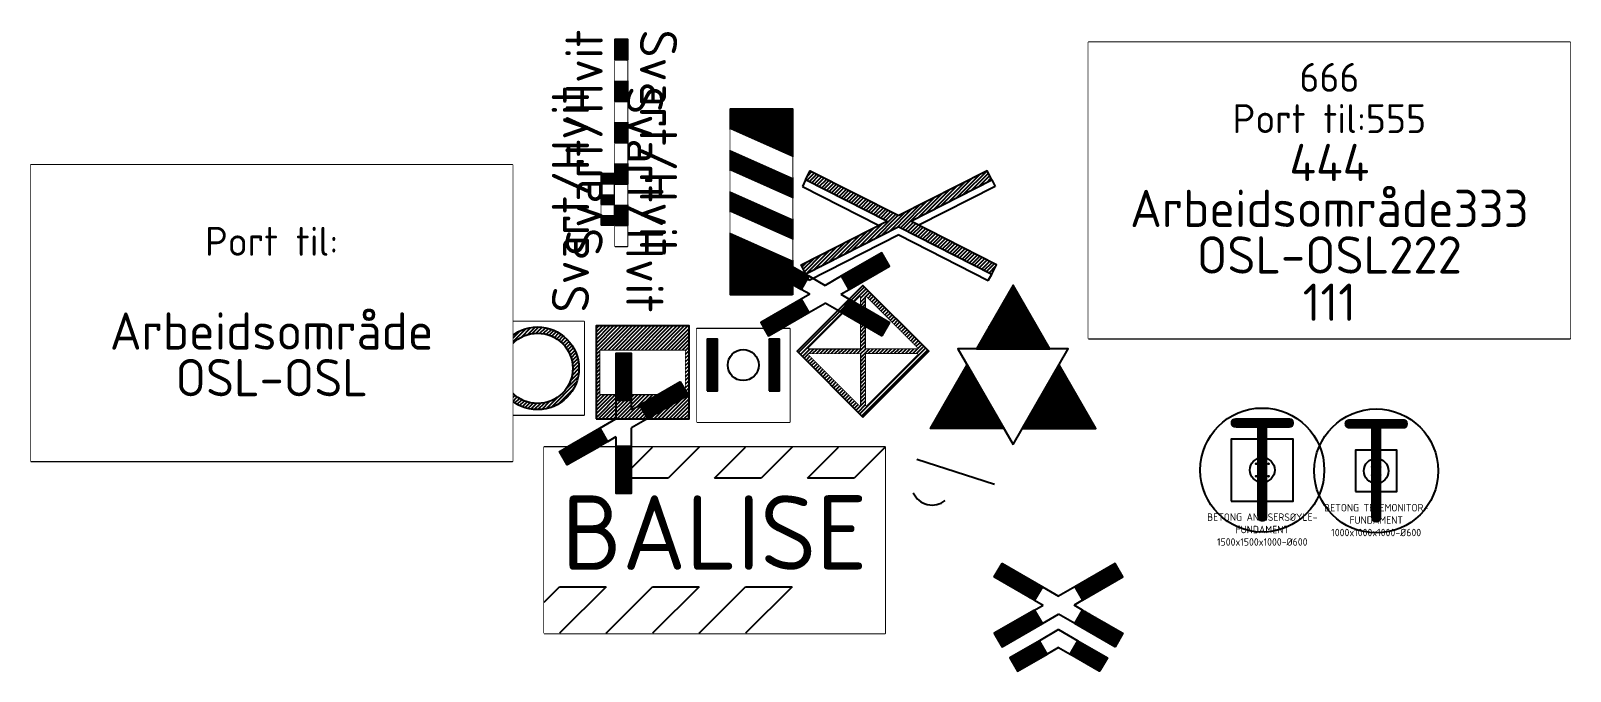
# Model space of a CAD drawing. Header units: metres. Extents: x 22723.5 to 22760.8, y 42869.1 to 42884.6.
import ezdxf
from ezdxf.enums import TextEntityAlignment as Align

# ---------------------------------------------------------------- set-up
doc = ezdxf.new("R2010")
doc.units = ezdxf.units.M
doc.set_wipeout_variables(frame=1)
for name, color, linetype in [('JBTSI__SKILT_WIPEOUT', 7, 'Continuous'), ('JBTUB__FE_FUN_LOKALISERING', 62, 'Continuous'), ('JBTUB__FE_FUN_TYPENAVN', 62, 'Continuous')]:
    doc.layers.add(name, color=color, linetype=linetype)
doc.styles.add('ISO', font='iso3098.shx')

# ---------------------------------------------------------------- blocks, each defined once
blk = doc.blocks.new('NO-BN-2D-JBTSI-SKILT-KJOERENDE-SIGNAL-61C-AVSTAND3')
at = {"color": 0, "linetype": 'Continuous', "lineweight": -2, "transparency": 16777216}
for p, q in [((-0.75, 4.469), (-0.719, 4.5)), ((-0.75, 4.424), (-0.674, 4.5)), ((-0.75, 4.379), (-0.629, 4.5)), ((-0.75, 4.334), (-0.584, 4.5)), ((-0.75, 4.289), (-0.539, 4.5)), ((-0.75, 4.244), (-0.494, 4.5)), ((-0.75, 4.199), (-0.449, 4.5)), ((-0.75, 4.154), (-0.404, 4.5)), ((-0.75, 4.109), (-0.359, 4.5)), ((-0.75, 4.064), (-0.314, 4.5)), ((-0.75, 4.02), (-0.27, 4.5)), ((-0.732, 3.992), (-0.225, 4.5)), ((-0.701, 3.978), (-0.18, 4.5)), ((-0.67, 3.965), (-0.135, 4.5)), ((-0.639, 3.951), (-0.09, 4.5)), ((-0.608, 3.937), (-0.045, 4.5)), ((-0.577, 3.923), (0, 4.5)), ((-0.546, 3.909), (0.045, 4.5)), ((-0.515, 3.895), (0.09, 4.5)), ((-0.484, 3.882), (0.135, 4.5)), ((-0.453, 3.868), (0.179, 4.5)), ((-0.422, 3.854), (0.224, 4.5)), ((-0.39, 3.84), (0.269, 4.5)), ((-0.359, 3.826), (0.314, 4.5)), ((-0.328, 3.813), (0.359, 4.5)), ((-0.297, 3.799), (0.404, 4.5)), ((-0.266, 3.785), (0.449, 4.5)), ((-0.235, 3.771), (0.494, 4.5)), ((-0.204, 3.757), (0.539, 4.5)), ((-0.173, 3.744), (0.584, 4.5)), ((-0.142, 3.73), (0.628, 4.5)), ((-0.111, 3.716), (0.673, 4.5)), ((-0.08, 3.702), (0.718, 4.5)), ((-0.049, 3.688), (0.75, 4.487)), ((-0.017, 3.674), (0.75, 4.442)), ((0.014, 3.661), (0.75, 4.397)), ((0.045, 3.647), (0.75, 4.352)), ((0.076, 3.633), (0.75, 4.307)), ((0.107, 3.619), (0.75, 4.262)), ((0.138, 3.605), (0.75, 4.217)), ((0.169, 3.592), (0.75, 4.172)), ((0.2, 3.578), (0.75, 4.128)), ((0.231, 3.564), (0.75, 4.083)), ((0.262, 3.55), (0.75, 4.038)), ((0.293, 3.536), (0.75, 3.993)), ((0.324, 3.522), (0.75, 3.948)), ((0.356, 3.509), (0.75, 3.903)), ((0.387, 3.495), (0.75, 3.858)), ((0.418, 3.481), (0.75, 3.813)), ((0.449, 3.467), (0.75, 3.768)), ((-0.75, 3.481), (-0.737, 3.494)), ((-0.75, 3.436), (-0.706, 3.48)), ((-0.75, 3.391), (-0.674, 3.466)), ((-0.75, 3.346), (-0.643, 3.453)), ((-0.75, 3.301), (-0.612, 3.439)), ((-0.75, 3.256), (-0.581, 3.425)), ((-0.75, 3.211), (-0.55, 3.411)), ((-0.75, 3.166), (-0.519, 3.397)), ((-0.75, 3.122), (-0.488, 3.384)), ((-0.75, 3.077), (-0.457, 3.37)), ((-0.75, 3.032), (-0.426, 3.356)), ((0.48, 3.453), (0.75, 3.723)), ((0.511, 3.44), (0.75, 3.679)), ((0.542, 3.426), (0.75, 3.634)), ((0.573, 3.412), (0.75, 3.589)), ((0.604, 3.398), (0.75, 3.544)), ((0.635, 3.384), (0.75, 3.499)), ((0.666, 3.37), (0.75, 3.454)), ((0.697, 3.357), (0.75, 3.409)), ((0.729, 3.343), (0.75, 3.364)), ((-0.741, 2.996), (-0.395, 3.342)), ((-0.71, 2.982), (-0.364, 3.328)), ((-0.679, 2.968), (-0.333, 3.314)), ((-0.648, 2.954), (-0.301, 3.301)), ((-0.617, 2.941), (-0.27, 3.287)), ((-0.585, 2.927), (-0.239, 3.273)), ((-0.554, 2.913), (-0.208, 3.259)), ((-0.523, 2.899), (-0.177, 3.245)), ((-0.492, 2.885), (-0.146, 3.232)), ((-0.461, 2.872), (-0.115, 3.218)), ((-0.43, 2.858), (-0.084, 3.204)), ((-0.399, 2.844), (-0.053, 3.19)), ((-0.368, 2.83), (-0.022, 3.176)), ((-0.337, 2.816), (0.009, 3.162)), ((-0.306, 2.803), (0.04, 3.149)), ((-0.275, 2.789), (0.072, 3.135)), ((-0.243, 2.775), (0.103, 3.121)), ((-0.212, 2.761), (0.134, 3.107)), ((-0.181, 2.747), (0.165, 3.093)), ((-0.15, 2.733), (0.196, 3.08)), ((-0.119, 2.72), (0.227, 3.066)), ((-0.088, 2.706), (0.258, 3.052)), ((-0.057, 2.692), (0.289, 3.038)), ((-0.026, 2.678), (0.32, 3.024)), ((0.005, 2.664), (0.351, 3.011)), ((0.036, 2.651), (0.382, 2.997)), ((0.067, 2.637), (0.414, 2.983)), ((0.098, 2.623), (0.445, 2.969)), ((0.13, 2.609), (0.476, 2.955)), ((0.161, 2.595), (0.507, 2.941)), ((0.192, 2.581), (0.538, 2.928)), ((0.223, 2.568), (0.569, 2.914)), ((0.254, 2.554), (0.6, 2.9)), ((0.285, 2.54), (0.631, 2.886)), ((0.316, 2.526), (0.662, 2.872)), ((0.347, 2.512), (0.693, 2.859)), ((0.378, 2.499), (0.724, 2.845)), ((0.409, 2.485), (0.75, 2.825)), ((0.44, 2.471), (0.75, 2.781)), ((0.471, 2.457), (0.75, 2.736)), ((0.503, 2.443), (0.75, 2.691)), ((0.534, 2.429), (0.75, 2.646)), ((-0.75, 2.493), (-0.745, 2.498)), ((-0.75, 2.448), (-0.714, 2.484)), ((-0.75, 2.403), (-0.683, 2.47)), ((-0.75, 2.358), (-0.652, 2.456)), ((-0.75, 2.313), (-0.621, 2.443)), ((-0.75, 2.268), (-0.59, 2.429)), ((-0.75, 2.223), (-0.559, 2.415)), ((-0.75, 2.179), (-0.527, 2.401)), ((-0.75, 2.134), (-0.496, 2.387)), ((-0.75, 2.089), (-0.465, 2.373)), ((-0.75, 2.044), (-0.434, 2.36)), ((-0.749, 2), (-0.403, 2.346)), ((-0.718, 1.986), (-0.372, 2.332)), ((-0.687, 1.972), (-0.341, 2.318)), ((-0.656, 1.958), (-0.31, 2.304)), ((-0.625, 1.944), (-0.279, 2.291)), ((-0.594, 1.931), (-0.248, 2.277)), ((-0.563, 1.917), (-0.217, 2.263)), ((-0.532, 1.903), (-0.186, 2.249)), ((-0.501, 1.889), (-0.154, 2.235)), ((0.565, 2.416), (0.75, 2.601)), ((0.596, 2.402), (0.75, 2.556)), ((0.627, 2.388), (0.75, 2.511)), ((0.658, 2.374), (0.75, 2.466)), ((0.689, 2.36), (0.75, 2.421)), ((0.72, 2.347), (0.75, 2.376)), ((-0.47, 1.875), (-0.123, 2.221)), ((-0.438, 1.862), (-0.092, 2.208)), ((-0.407, 1.848), (-0.061, 2.194)), ((-0.376, 1.834), (-0.03, 2.18)), ((-0.345, 1.82), (0.001, 2.166)), ((-0.314, 1.806), (0.032, 2.152)), ((-0.283, 1.792), (0.063, 2.139)), ((-0.252, 1.779), (0.094, 2.125)), ((-0.221, 1.765), (0.125, 2.111)), ((-0.19, 1.751), (0.156, 2.097)), ((-0.159, 1.737), (0.187, 2.083)), ((-0.128, 1.723), (0.219, 2.07)), ((-0.096, 1.71), (0.25, 2.056)), ((-0.065, 1.696), (0.281, 2.042)), ((-0.034, 1.682), (0.312, 2.028)), ((-0.003, 1.668), (0.343, 2.014)), ((0.028, 1.654), (0.374, 2)), ((0.059, 1.64), (0.405, 1.987)), ((0.09, 1.627), (0.436, 1.973)), ((0.121, 1.613), (0.467, 1.959)), ((0.152, 1.599), (0.498, 1.945)), ((0.183, 1.585), (0.529, 1.931)), ((0.214, 1.571), (0.561, 1.918)), ((0.245, 1.558), (0.592, 1.904)), ((0.277, 1.544), (0.623, 1.89)), ((0.308, 1.53), (0.654, 1.876)), ((0.339, 1.516), (0.685, 1.862)), ((0.37, 1.502), (0.716, 1.848)), ((0.401, 1.489), (0.747, 1.835)), ((0.432, 1.475), (0.75, 1.793)), ((0.463, 1.461), (0.75, 1.748)), ((0.494, 1.447), (0.75, 1.703)), ((0.525, 1.433), (0.75, 1.658)), ((0.556, 1.419), (0.75, 1.613)), ((0.587, 1.406), (0.75, 1.568)), ((0.618, 1.392), (0.75, 1.523)), ((-0.75, 1.46), (-0.722, 1.488)), ((-0.75, 1.415), (-0.691, 1.474)), ((-0.75, 1.37), (-0.66, 1.46)), ((-0.75, 1.325), (-0.629, 1.446)), ((-0.75, 1.281), (-0.598, 1.432)), ((-0.75, 1.236), (-0.567, 1.419)), ((-0.75, 1.191), (-0.536, 1.405)), ((-0.75, 1.146), (-0.505, 1.391)), ((-0.75, 1.101), (-0.474, 1.377)), ((-0.75, 1.056), (-0.443, 1.363)), ((-0.75, 1.011), (-0.412, 1.35)), ((-0.75, 0.966), (-0.38, 1.336)), ((-0.75, 0.921), (-0.349, 1.322)), ((-0.75, 0.876), (-0.318, 1.308)), ((-0.75, 0.832), (-0.287, 1.294)), ((-0.75, 0.787), (-0.256, 1.281)), ((-0.75, 0.742), (-0.225, 1.267)), ((-0.75, 0.697), (-0.194, 1.253)), ((-0.75, 0.652), (-0.163, 1.239)), ((-0.75, 0.607), (-0.132, 1.225)), ((-0.75, 0.562), (-0.101, 1.211)), ((-0.75, 0.517), (-0.07, 1.198)), ((-0.75, 0.472), (-0.039, 1.184)), ((-0.75, 0.427), (-0.007, 1.17)), ((-0.75, 0.383), (0.024, 1.156)), ((-0.75, 0.338), (0.055, 1.142)), ((-0.75, 0.293), (0.086, 1.129)), ((0.65, 1.378), (0.75, 1.478)), ((0.681, 1.364), (0.75, 1.434)), ((0.712, 1.35), (0.75, 1.389)), ((0.743, 1.337), (0.75, 1.344)), ((-0.75, 0.248), (0.117, 1.115)), ((-0.75, 0.203), (0.148, 1.101)), ((-0.75, 0.158), (0.179, 1.087)), ((-0.75, 0.113), (0.21, 1.073)), ((-0.75, 0.068), (0.241, 1.059)), ((-0.75, 0.023), (0.272, 1.046)), ((-0.728, 0), (0.303, 1.032)), ((-0.684, 0), (0.334, 1.018)), ((-0.639, 0), (0.366, 1.004)), ((-0.594, 0), (0.397, 0.99)), ((-0.549, 0), (0.428, 0.977)), ((-0.504, 0), (0.459, 0.963)), ((-0.459, 0), (0.49, 0.949)), ((-0.414, 0), (0.521, 0.935)), ((-0.369, 0), (0.552, 0.921)), ((-0.324, 0), (0.583, 0.907)), ((-0.279, 0), (0.614, 0.894)), ((-0.235, 0), (0.645, 0.88)), ((-0.19, 0), (0.676, 0.866)), ((-0.145, 0), (0.708, 0.852)), ((-0.1, 0), (0.739, 0.838)), ((-0.055, 0), (0.75, 0.805)), ((-0.01, 0), (0.75, 0.76)), ((0.035, 0), (0.75, 0.715)), ((0.08, 0), (0.75, 0.67)), ((0.125, 0), (0.75, 0.625)), ((0.17, 0), (0.75, 0.58)), ((0.215, 0), (0.75, 0.535)), ((0.259, 0), (0.75, 0.491)), ((0.304, 0), (0.75, 0.446)), ((0.349, 0), (0.75, 0.401)), ((0.394, 0), (0.75, 0.356)), ((0.439, 0), (0.75, 0.311)), ((0.484, 0), (0.75, 0.266)), ((0.529, 0), (0.75, 0.221)), ((0.574, 0), (0.75, 0.176)), ((0.619, 0), (0.75, 0.131)), ((0.664, 0), (0.75, 0.086)), ((0.708, 0), (0.75, 0.042))]:
    blk.add_line(p, q, dxfattribs=at)
at = {"color": 0, "linetype": 'ByBlock', "lineweight": -2, "transparency": 16777216, "flags": 128}
for points in [[(0.75, 3.333), (-0.75, 4), (-0.75, 4.5), (0.75, 4.5), (0.75, 3.333)], [(0.75, 2.333), (-0.75, 3), (-0.75, 3.5), (0.75, 2.833), (0.75, 2.333)], [(0.75, 1.333), (-0.75, 2), (-0.75, 2.5), (0.75, 1.833), (0.75, 1.333)], [(0.75, 0), (-0.75, 0), (-0.75, 1.5), (0.75, 0.833), (0.75, 0)]]:
    blk.add_lwpolyline(points, dxfattribs=at)
blk.add_lwpolyline([(0.75, 0.833), (0.75, 1.333), (-0.75, 2), (-0.75, 1.5)], close=True, dxfattribs=at)
at = {"color": 0, "linetype": 'ByBlock', "lineweight": -2, "transparency": 16777216}
blk.add_wipeout([(0.75, 0.833), (0.75, 1.333), (-0.75, 2), (-0.75, 1.5)], dxfattribs=at).dxf.layer = 'JBTSI__SKILT_WIPEOUT'
at = {"color": 0, "linetype": 'ByBlock', "lineweight": -2, "transparency": 16777216, "flags": 128}
blk.add_lwpolyline([(0.75, 1.833), (0.75, 2.333), (-0.75, 3), (-0.75, 2.5)], close=True, dxfattribs=at)
at = {"color": 0, "linetype": 'ByBlock', "lineweight": -2, "transparency": 16777216}
blk.add_wipeout([(0.75, 1.833), (0.75, 2.333), (-0.75, 3), (-0.75, 2.5)], dxfattribs=at).dxf.layer = 'JBTSI__SKILT_WIPEOUT'
at = {"color": 0, "linetype": 'ByBlock', "lineweight": -2, "transparency": 16777216, "flags": 128}
blk.add_lwpolyline([(0.75, 2.833), (0.75, 3.333), (-0.75, 4), (-0.75, 3.5)], close=True, dxfattribs=at)
at = {"color": 0, "linetype": 'ByBlock', "lineweight": -2, "transparency": 16777216}
blk.add_wipeout([(0.75, 2.833), (0.75, 3.333), (-0.75, 4), (-0.75, 3.5)], dxfattribs=at).dxf.layer = 'JBTSI__SKILT_WIPEOUT'
blk = doc.blocks.new('NO-BN-2D-JBTSI-SKILT-KJOERENDE-SIGNAL-62-UGYLDIG-SIGNAL')
at = {"color": 0, "linetype": 'Continuous', "lineweight": -2, "transparency": 16777216}
for p, q in [((-2.226, 1.317), (-2.04, 1.503)), ((-2.199, 1.433), (-2.1, 1.533)), ((1.571, 0.983), (2.139, 1.551)), ((1.754, 1.076), (2.17, 1.492)), ((-2.167, 1.286), (-1.981, 1.472)), ((-2.107, 1.256), (-1.921, 1.442)), ((-2.048, 1.226), (-1.862, 1.412)), ((-1.988, 1.195), (-1.802, 1.382)), ((-1.929, 1.165), (-1.742, 1.352)), ((-1.869, 1.135), (-1.683, 1.321)), ((-1.81, 1.104), (-1.623, 1.291)), ((-1.75, 1.074), (-1.564, 1.261)), ((-1.691, 1.044), (-1.504, 1.231)), ((-1.631, 1.014), (-1.445, 1.2)), ((-1.572, 0.983), (-1.385, 1.17)), ((-1.512, 0.953), (-1.325, 1.14)), ((0.838, 0.609), (1.413, 1.185)), ((1.021, 0.703), (1.596, 1.277)), ((1.204, 0.796), (1.778, 1.37)), ((1.388, 0.889), (1.96, 1.462)), ((1.937, 1.169), (2.2, 1.432)), ((2.12, 1.262), (2.23, 1.373)), ((-1.453, 0.923), (-1.266, 1.11)), ((-1.393, 0.892), (-1.206, 1.079)), ((-1.334, 0.862), (-1.147, 1.049)), ((-1.274, 0.832), (-1.087, 1.019)), ((-1.215, 0.801), (-1.028, 0.989)), ((-1.155, 0.771), (-0.968, 0.959)), ((-1.096, 0.741), (-0.908, 0.928)), ((-1.036, 0.71), (-0.849, 0.898)), ((-0.977, 0.68), (-0.789, 0.868)), ((-0.917, 0.65), (-0.73, 0.838)), ((-0.858, 0.619), (-0.67, 0.807)), ((-0.798, 0.589), (-0.611, 0.777)), ((-0.739, 0.559), (-0.551, 0.747)), ((0.044, 0.174), (0.684, 0.814)), ((0.103, 0.144), (0.866, 0.907)), ((0.472, 0.423), (1.049, 0.999)), ((0.655, 0.516), (1.231, 1.092)), ((-0.781, -0.201), (-0.074, 0.505)), ((-0.679, 0.529), (-0.491, 0.717)), ((-0.62, 0.498), (-0.432, 0.686)), ((-0.598, -0.108), (-0.015, 0.475)), ((-0.56, 0.468), (-0.372, 0.656)), ((-0.501, 0.438), (-0.313, 0.626)), ((-0.442, 0.407), (-0.253, 0.596)), ((-0.415, -0.015), (0.137, 0.537)), ((-0.382, 0.377), (-0.194, 0.565)), ((-0.323, 0.347), (-0.134, 0.535)), ((-0.232, 0.078), (0.319, 0.629)), ((-0.049, 0.172), (0.502, 0.722)), ((-1.33, -0.481), (-0.758, 0.091)), ((-1.147, -0.388), (-0.575, 0.184)), ((-0.964, -0.295), (-0.392, 0.277)), ((0.163, 0.114), (0.349, 0.299)), ((0.222, 0.083), (0.408, 0.269)), ((0.282, 0.053), (0.468, 0.239)), ((0.341, 0.023), (0.527, 0.208)), ((0.401, -0.008), (0.587, 0.178)), ((0.46, -0.038), (0.646, 0.148)), ((0.52, -0.068), (0.706, 0.118)), ((0.579, -0.099), (0.765, 0.087)), ((0.639, -0.129), (0.825, 0.057)), ((0.698, -0.159), (0.884, 0.027)), ((-2.063, -0.855), (-1.49, -0.282)), ((-1.879, -0.761), (-1.307, -0.189)), ((-1.696, -0.668), (-1.124, -0.096)), ((-1.513, -0.575), (-0.941, -0.003)), ((0.758, -0.19), (0.943, -0.004)), ((0.817, -0.22), (1.003, -0.034)), ((0.877, -0.25), (1.062, -0.064)), ((0.936, -0.281), (1.122, -0.095)), ((0.996, -0.311), (1.181, -0.125)), ((1.055, -0.341), (1.241, -0.155)), ((1.115, -0.371), (1.3, -0.186)), ((1.174, -0.402), (1.36, -0.216)), ((1.234, -0.432), (1.419, -0.246)), ((1.293, -0.462), (1.479, -0.277)), ((1.353, -0.493), (1.538, -0.307)), ((1.412, -0.523), (1.598, -0.337)), ((1.472, -0.553), (1.657, -0.367)), ((-2.34, -0.773), (-2.223, -0.656)), ((-2.31, -0.832), (-2.04, -0.562)), ((-2.28, -0.892), (-1.857, -0.469)), ((-2.246, -0.948), (-1.674, -0.376)), ((1.531, -0.584), (1.717, -0.398)), ((1.59, -0.614), (1.776, -0.428)), ((1.65, -0.644), (1.836, -0.458)), ((1.709, -0.675), (1.895, -0.489)), ((1.769, -0.705), (1.955, -0.519)), ((1.828, -0.735), (2.014, -0.549)), ((1.888, -0.766), (2.074, -0.58)), ((1.947, -0.796), (2.133, -0.61)), ((2.007, -0.826), (2.193, -0.64)), ((2.066, -0.856), (2.252, -0.671)), ((2.126, -0.887), (2.312, -0.701)), ((2.185, -0.917), (2.351, -0.751)), ((2.245, -0.947), (2.258, -0.934))]:
    blk.add_line(p, q, dxfattribs=at)
at = {"color": 0, "linetype": 'ByBlock', "lineweight": -2, "transparency": 16777216}
for p, q in [((-2.252, 1.33), (-2.332, 1.174)), ((-2.332, 1.174), (-0.486, 0.233)), ((2.332, 1.174), (0.486, 0.233)), ((2.252, 1.33), (2.332, 1.174)), ((0, 0), (-2.163, -1.102)), ((0, 0), (2.163, -1.102)), ((-2.163, -1.102), (-2.25, -0.95)), ((2.163, -1.102), (2.25, -0.95))]:
    blk.add_line(p, q, dxfattribs=at)
at = {"color": 0, "linetype": 'ByBlock', "lineweight": -2, "transparency": 16777216, "flags": 128}
for points in [[(0, 0.196), (-2.25, -0.95), (-2.363, -0.727), (-0.289, 0.33), (-2.252, 1.33), (-2.139, 1.553), (0, 0.467)], [(0, 0.196), (2.25, -0.95), (2.363, -0.727), (0.289, 0.33), (2.252, 1.33), (2.139, 1.553), (0, 0.467)]]:
    blk.add_lwpolyline(points, dxfattribs=at)
blk = doc.blocks.new('NO-BN-2D-JBTSI-SKILT-KJOERENDE-SIGNAL-64F-DVERGSIGNALSTOLPE')
at = {"color": 0, "linetype": 'Continuous', "lineweight": -2, "transparency": 16777216}
for p, q in [((-0.15, 1.222), (-0.122, 1.25)), ((-0.15, 0.728), (-0.128, 0.75)), ((-0.15, 0.235), (-0.135, 0.25)), ((-0.15, 0.19), (-0.09, 0.25)), ((-0.15, 0.145), (-0.045, 0.25)), ((-0.15, 0.1), (0, 0.25)), ((-0.15, 0.055), (0.045, 0.25)), ((-0.15, 0.01), (0.09, 0.25)), ((-0.115, 0), (0.135, 0.25)), ((-0.07, 0), (0.15, 0.22)), ((-0.025, 0), (0.15, 0.175)), ((0.02, 0), (0.15, 0.13)), ((0.065, 0), (0.15, 0.085)), ((0.109, 0), (0.15, 0.041))]:
    blk.add_line(p, q, dxfattribs=at)
at = {"color": 0, "linetype": 'ByBlock', "lineweight": -2, "transparency": 16777216, "flags": 128}
for points in [[(0.15, 0.75), (0.15, 1), (-0.15, 1), (-0.15, 0.75)], [(0.15, 0.25), (0.15, 0.5), (-0.15, 0.5), (-0.15, 0.25)], [(0.15, 0), (-0.15, 0), (-0.15, 0.25), (0.15, 0.25)]]:
    blk.add_lwpolyline(points, close=True, dxfattribs=at)
at = {"color": 0, "linetype": 'ByBlock', "lineweight": -2, "transparency": 16777216, "style": 'ISO'}
for tag, rotation, p in [('RIGHTUP', 270, (0.9, 0.625)), ('LEFTUP', 90, (-0.9, 0.625))]:
    blk.add_attdef(tag, text='', height=0.9, rotation=rotation, dxfattribs=at).set_placement(p, align=Align.MIDDLE_CENTER)
at = {"color": 0, "linetype": 'ByBlock', "lineweight": -2, "transparency": 16777216}
blk.add_wipeout([(0.15, 0.25), (0.15, 0.5), (-0.15, 0.5), (-0.15, 0.25)], dxfattribs=at).dxf.layer = 'JBTSI__SKILT_WIPEOUT'
at = {"color": 0, "linetype": 'Continuous', "lineweight": -2, "transparency": 16777216}
for p, q in [((-0.15, 0.684), (-0.084, 0.75)), ((-0.15, 0.639), (-0.039, 0.75)), ((-0.15, 0.594), (0.006, 0.75)), ((-0.15, 0.549), (0.051, 0.75)), ((-0.15, 0.504), (0.096, 0.75)), ((-0.109, 0.5), (0.141, 0.75)), ((-0.064, 0.5), (0.15, 0.714)), ((-0.019, 0.5), (0.15, 0.669)), ((0.026, 0.5), (0.15, 0.624)), ((0.071, 0.5), (0.15, 0.579)), ((0.115, 0.5), (0.15, 0.535))]:
    blk.add_line(p, q, dxfattribs=at)
at = {"color": 0, "linetype": 'ByBlock', "lineweight": -2, "transparency": 16777216, "flags": 128}
blk.add_lwpolyline([(0.15, 0.5), (-0.15, 0.5), (-0.15, 0.75), (0.15, 0.75)], close=True, dxfattribs=at)
at = {"color": 0, "linetype": 'ByBlock', "lineweight": -2, "transparency": 16777216}
blk.add_wipeout([(0.15, 0.75), (0.15, 1), (-0.15, 1), (-0.15, 0.75)], dxfattribs=at).dxf.layer = 'JBTSI__SKILT_WIPEOUT'
at = {"color": 0, "linetype": 'Continuous', "lineweight": -2, "transparency": 16777216}
for p, q in [((-0.15, 1.177), (-0.077, 1.25)), ((-0.15, 1.133), (-0.033, 1.25)), ((-0.15, 1.088), (0.012, 1.25)), ((-0.15, 1.043), (0.057, 1.25)), ((-0.148, 1), (0.102, 1.25)), ((-0.103, 1), (0.147, 1.25)), ((-0.058, 1), (0.15, 1.208)), ((-0.013, 1), (0.15, 1.163)), ((0.032, 1), (0.15, 1.118)), ((0.077, 1), (0.15, 1.073)), ((0.122, 1), (0.15, 1.028))]:
    blk.add_line(p, q, dxfattribs=at)
at = {"color": 0, "linetype": 'ByBlock', "lineweight": -2, "transparency": 16777216, "flags": 128}
blk.add_lwpolyline([(0.15, 1), (-0.15, 1), (-0.15, 1.25), (0.15, 1.25)], close=True, dxfattribs=at)
blk = doc.blocks.new('NO-BN-2D-JBTSI-SKILT-KJOERENDE-SIGNAL-64A-GRENSESTOLPE')
at = {"color": 0, "linetype": 'Continuous', "lineweight": -2, "transparency": 16777216}
for p, q in [((-0.15, 4.994), (-0.144, 5)), ((-0.15, 4.949), (-0.099, 5)), ((-0.15, 4.904), (-0.054, 5)), ((-0.15, 4.859), (-0.009, 5)), ((-0.15, 4.814), (0.036, 5)), ((-0.15, 4.77), (0.08, 5)), ((-0.15, 4.725), (0.125, 5)), ((-0.15, 3.961), (-0.111, 4)), ((-0.15, 3.916), (-0.066, 4)), ((-0.15, 3.872), (-0.022, 4)), ((-0.15, 3.827), (0.023, 4)), ((-0.15, 3.782), (0.068, 4)), ((-0.15, 3.737), (0.113, 4)), ((-0.15, 3.692), (0.15, 3.992)), ((-0.15, 2.973), (-0.123, 3)), ((-0.15, 2.929), (-0.079, 3)), ((-0.15, 2.884), (-0.034, 3)), ((-0.15, 2.839), (0.011, 3)), ((-0.15, 2.794), (0.056, 3)), ((-0.15, 2.749), (0.101, 3)), ((-0.15, 2.704), (0.146, 3)), ((-0.15, 1.986), (-0.136, 2)), ((-0.15, 1.941), (-0.091, 2)), ((-0.15, 1.896), (-0.046, 2)), ((-0.15, 1.851), (-0.001, 2)), ((-0.15, 1.806), (0.044, 2)), ((-0.15, 1.761), (0.089, 2)), ((-0.15, 1.716), (0.134, 2)), ((-0.15, 0.998), (-0.148, 1)), ((-0.15, 0.953), (-0.103, 1)), ((-0.15, 0.908), (-0.058, 1)), ((-0.15, 0.863), (-0.013, 1)), ((-0.15, 0.818), (0.032, 1)), ((-0.15, 0.773), (0.077, 1)), ((-0.15, 0.728), (0.122, 1))]:
    blk.add_line(p, q, dxfattribs=at)
at = {"color": 0, "linetype": 'ByBlock', "lineweight": -2, "transparency": 16777216, "flags": 128}
for points in [[(0.15, 4), (0.15, 4.5), (-0.15, 4.5), (-0.15, 4)], [(0.15, 3), (0.15, 3.5), (-0.15, 3.5), (-0.15, 3)], [(0.15, 2), (0.15, 2.5), (-0.15, 2.5), (-0.15, 2)], [(0.15, 1), (0.15, 1.5), (-0.15, 1.5), (-0.15, 1)], [(-0.15, 0.5), (-0.15, 0), (0.15, 0), (0.15, 0.5)]]:
    blk.add_lwpolyline(points, close=True, dxfattribs=at)
at = {"color": 0, "linetype": 'ByBlock', "lineweight": -2, "transparency": 16777216, "style": 'ISO'}
for tag, rotation, p in [('RIGHTUP', 270, (0.9, 2.5)), ('LEFTUP', 90, (-0.9, 2.5))]:
    blk.add_attdef(tag, text='', height=0.9, rotation=rotation, dxfattribs=at).set_placement(p, align=Align.MIDDLE_CENTER)
at = {"color": 0, "linetype": 'ByBlock', "lineweight": -2, "transparency": 16777216}
blk.add_wipeout([(-0.15, 0.5), (-0.15, 0), (0.15, 0), (0.15, 0.5)], dxfattribs=at).dxf.layer = 'JBTSI__SKILT_WIPEOUT'
at = {"color": 0, "linetype": 'Continuous', "lineweight": -2, "transparency": 16777216}
for p, q in [((-0.15, 0.684), (0.15, 0.984)), ((-0.15, 0.639), (0.15, 0.939)), ((-0.15, 0.594), (0.15, 0.894)), ((-0.15, 0.549), (0.15, 0.849)), ((-0.15, 0.504), (0.15, 0.804)), ((-0.109, 0.5), (0.15, 0.759)), ((-0.064, 0.5), (0.15, 0.714)), ((-0.019, 0.5), (0.15, 0.669)), ((0.026, 0.5), (0.15, 0.624)), ((0.071, 0.5), (0.15, 0.579)), ((0.115, 0.5), (0.15, 0.535))]:
    blk.add_line(p, q, dxfattribs=at)
at = {"color": 0, "linetype": 'ByBlock', "lineweight": -2, "transparency": 16777216, "flags": 128}
blk.add_lwpolyline([(0.15, 0.5), (-0.15, 0.5), (-0.15, 1), (0.15, 1)], close=True, dxfattribs=at)
at = {"color": 0, "linetype": 'ByBlock', "lineweight": -2, "transparency": 16777216}
blk.add_wipeout([(0.15, 1), (0.15, 1.5), (-0.15, 1.5), (-0.15, 1)], dxfattribs=at).dxf.layer = 'JBTSI__SKILT_WIPEOUT'
at = {"color": 0, "linetype": 'Continuous', "lineweight": -2, "transparency": 16777216}
for p, q in [((-0.15, 1.671), (0.15, 1.971)), ((-0.15, 1.626), (0.15, 1.926)), ((-0.15, 1.582), (0.15, 1.882)), ((-0.15, 1.537), (0.15, 1.837)), ((-0.142, 1.5), (0.15, 1.792)), ((-0.097, 1.5), (0.15, 1.747)), ((-0.052, 1.5), (0.15, 1.702)), ((-0.007, 1.5), (0.15, 1.657)), ((0.038, 1.5), (0.15, 1.612)), ((0.083, 1.5), (0.15, 1.567)), ((0.128, 1.5), (0.15, 1.522))]:
    blk.add_line(p, q, dxfattribs=at)
at = {"color": 0, "linetype": 'ByBlock', "lineweight": -2, "transparency": 16777216, "flags": 128}
blk.add_lwpolyline([(0.15, 1.5), (-0.15, 1.5), (-0.15, 2), (0.15, 2)], close=True, dxfattribs=at)
at = {"color": 0, "linetype": 'ByBlock', "lineweight": -2, "transparency": 16777216}
blk.add_wipeout([(0.15, 2), (0.15, 2.5), (-0.15, 2.5), (-0.15, 2)], dxfattribs=at).dxf.layer = 'JBTSI__SKILT_WIPEOUT'
at = {"color": 0, "linetype": 'Continuous', "lineweight": -2, "transparency": 16777216}
for p, q in [((-0.15, 2.659), (0.15, 2.959)), ((-0.15, 2.614), (0.15, 2.914)), ((-0.15, 2.569), (0.15, 2.869)), ((-0.15, 2.524), (0.15, 2.824)), ((-0.13, 2.5), (0.15, 2.78)), ((-0.085, 2.5), (0.15, 2.735)), ((-0.04, 2.5), (0.15, 2.69)), ((0.005, 2.5), (0.15, 2.645)), ((0.05, 2.5), (0.15, 2.6)), ((0.095, 2.5), (0.15, 2.555)), ((0.14, 2.5), (0.15, 2.51))]:
    blk.add_line(p, q, dxfattribs=at)
at = {"color": 0, "linetype": 'ByBlock', "lineweight": -2, "transparency": 16777216, "flags": 128}
blk.add_lwpolyline([(0.15, 2.5), (-0.15, 2.5), (-0.15, 3), (0.15, 3)], close=True, dxfattribs=at)
at = {"color": 0, "linetype": 'ByBlock', "lineweight": -2, "transparency": 16777216}
blk.add_wipeout([(0.15, 3), (0.15, 3.5), (-0.15, 3.5), (-0.15, 3)], dxfattribs=at).dxf.layer = 'JBTSI__SKILT_WIPEOUT'
at = {"color": 0, "linetype": 'Continuous', "lineweight": -2, "transparency": 16777216}
for p, q in [((-0.15, 3.647), (0.15, 3.947)), ((-0.15, 3.602), (0.15, 3.902)), ((-0.15, 3.557), (0.15, 3.857)), ((-0.15, 3.512), (0.15, 3.812)), ((-0.117, 3.5), (0.15, 3.767)), ((-0.072, 3.5), (0.15, 3.722)), ((-0.028, 3.5), (0.15, 3.678)), ((0.017, 3.5), (0.15, 3.633)), ((0.062, 3.5), (0.15, 3.588)), ((0.107, 3.5), (0.15, 3.543))]:
    blk.add_line(p, q, dxfattribs=at)
at = {"color": 0, "linetype": 'ByBlock', "lineweight": -2, "transparency": 16777216, "flags": 128}
blk.add_lwpolyline([(0.15, 3.5), (-0.15, 3.5), (-0.15, 4), (0.15, 4)], close=True, dxfattribs=at)
at = {"color": 0, "linetype": 'ByBlock', "lineweight": -2, "transparency": 16777216}
blk.add_wipeout([(0.15, 4), (0.15, 4.5), (-0.15, 4.5), (-0.15, 4)], dxfattribs=at).dxf.layer = 'JBTSI__SKILT_WIPEOUT'
at = {"color": 0, "linetype": 'Continuous', "lineweight": -2, "transparency": 16777216}
for p, q in [((-0.15, 4.68), (0.15, 4.98)), ((-0.15, 4.635), (0.15, 4.935)), ((-0.15, 4.59), (0.15, 4.89)), ((-0.15, 4.545), (0.15, 4.845)), ((-0.15, 4.5), (0.15, 4.8)), ((-0.105, 4.5), (0.15, 4.755)), ((-0.06, 4.5), (0.15, 4.71)), ((-0.015, 4.5), (0.15, 4.665)), ((0.029, 4.5), (0.15, 4.621)), ((0.074, 4.5), (0.15, 4.576)), ((0.119, 4.5), (0.15, 4.531))]:
    blk.add_line(p, q, dxfattribs=at)
at = {"color": 0, "linetype": 'ByBlock', "lineweight": -2, "transparency": 16777216, "flags": 128}
blk.add_lwpolyline([(0.15, 4.5), (-0.15, 4.5), (-0.15, 5), (0.15, 5)], close=True, dxfattribs=at)
blk = doc.blocks.new('NO-BN-2D-JBTSI-SKILT-KJOERENDE-SIGNAL-65A-JORDETSEKSJON')
at = {"color": 0, "linetype": 'Continuous', "lineweight": -2, "transparency": 16777216}
for p, q in [((-1.125, 2.186), (-1.061, 2.25)), ((-1.125, 2.096), (-0.971, 2.25)), ((-1.125, 2.006), (-0.881, 2.25)), ((-1.125, 1.916), (-0.791, 2.25)), ((-1.125, 1.826), (-0.701, 2.25)), ((-1.125, 1.737), (-0.612, 2.25)), ((-1.125, 1.647), (-0.522, 2.25)), ((-1.125, 1.557), (-0.432, 2.25)), ((-0.942, 1.65), (-0.342, 2.25)), ((-0.852, 1.65), (-0.252, 2.25)), ((-0.763, 1.65), (-0.163, 2.25)), ((-0.673, 1.65), (-0.073, 2.25)), ((-0.583, 1.65), (0.017, 2.25)), ((-0.493, 1.65), (0.107, 2.25)), ((-0.403, 1.65), (0.197, 2.25)), ((-0.314, 1.65), (0.286, 2.25)), ((-0.224, 1.65), (0.376, 2.25)), ((-0.134, 1.65), (0.466, 2.25)), ((-0.044, 1.65), (0.556, 2.25)), ((0.046, 1.65), (0.646, 2.25)), ((0.135, 1.65), (0.735, 2.25)), ((0.225, 1.65), (0.825, 2.25)), ((0.315, 1.65), (0.915, 2.25)), ((0.405, 1.65), (1.005, 2.25)), ((0.495, 1.65), (1.095, 2.25)), ((0.584, 1.65), (1.125, 2.191)), ((0.674, 1.65), (1.125, 2.101)), ((0.764, 1.65), (1.125, 2.011)), ((0.854, 1.65), (1.125, 1.921)), ((-1.125, 1.467), (-1.025, 1.567)), ((0.944, 1.65), (1.125, 1.831)), ((1.025, 1.642), (1.125, 1.742)), ((1.025, 1.552), (1.125, 1.652)), ((1.025, 1.462), (1.125, 1.562)), ((-1.125, 1.377), (-1.025, 1.477)), ((-1.125, 1.288), (-1.025, 1.388)), ((-1.125, 1.198), (-1.025, 1.298)), ((-1.125, 1.108), (-1.025, 1.208)), ((-1.125, 1.018), (-1.025, 1.118)), ((1.025, 1.372), (1.125, 1.472)), ((1.025, 1.282), (1.125, 1.382)), ((1.025, 1.193), (1.125, 1.293)), ((1.025, 1.103), (1.125, 1.203)), ((-1.125, 0.928), (-1.025, 1.028)), ((-1.125, 0.839), (-1.025, 0.939)), ((-1.125, 0.749), (-1.025, 0.849)), ((-1.125, 0.659), (-1.025, 0.759)), ((1.025, 1.013), (1.125, 1.113)), ((1.025, 0.923), (1.125, 1.023)), ((1.025, 0.833), (1.125, 0.933)), ((1.025, 0.744), (1.125, 0.844)), ((1.025, 0.654), (1.125, 0.754)), ((-1.125, 0.569), (-1.025, 0.669)), ((-1.125, 0.479), (-1.004, 0.6)), ((-1.125, 0.39), (-0.915, 0.6)), ((-1.125, 0.3), (-0.825, 0.6)), ((-1.125, 0.21), (-0.735, 0.6)), ((-1.125, 0.12), (-0.645, 0.6)), ((-1.125, 0.03), (-0.555, 0.6)), ((-1.066, 0), (-0.466, 0.6)), ((-0.976, 0), (-0.376, 0.6)), ((-0.886, 0), (-0.286, 0.6)), ((-0.796, 0), (-0.196, 0.6)), ((-0.706, 0), (-0.106, 0.6)), ((-0.617, 0), (-0.017, 0.6)), ((-0.527, 0), (0.073, 0.6)), ((-0.437, 0), (0.163, 0.6)), ((-0.347, 0), (0.253, 0.6)), ((-0.257, 0), (0.343, 0.6)), ((-0.168, 0), (0.432, 0.6)), ((-0.078, 0), (0.522, 0.6)), ((0.012, 0), (0.612, 0.6)), ((0.102, 0), (0.702, 0.6)), ((0.192, 0), (0.792, 0.6)), ((0.281, 0), (0.881, 0.6)), ((0.371, 0), (0.971, 0.6)), ((0.461, 0), (1.125, 0.664)), ((0.551, 0), (1.125, 0.574)), ((0.641, 0), (1.125, 0.484)), ((0.73, 0), (1.125, 0.395)), ((0.82, 0), (1.125, 0.305)), ((0.91, 0), (1.125, 0.215)), ((1, 0), (1.125, 0.125)), ((1.09, 0), (1.125, 0.035))]:
    blk.add_line(p, q, dxfattribs=at)
at = {"color": 0, "linetype": 'ByBlock', "lineweight": -2, "transparency": 16777216}
for points in [[(-1.125, 0), (1.125, 0), (1.125, 2.25), (-1.125, 2.25)], [(-1.025, 0.6), (1.025, 0.6), (1.025, 1.65), (-1.025, 1.65)]]:
    blk.add_lwpolyline(points, close=True, dxfattribs=at)
blk.add_wipeout([(-1.025, 0.6), (1.025, 0.6), (1.025, 1.65), (-1.025, 1.65)], dxfattribs=at).dxf.layer = 'JBTSI__SKILT_WIPEOUT'
blk = doc.blocks.new('NO-BN-2D-JBTSI-SKILT-KJOERENDE-SIGNAL-65B-KONTAKTLEDNING')
at = {"color": 0, "linetype": 'ByBlock', "lineweight": -2, "transparency": 16777216}
blk.add_lwpolyline([(-1.125, 0), (1.125, 0), (1.125, 2.25), (-1.125, 2.25)], close=True, dxfattribs=at)
blk.add_wipeout([(-1.125, 0), (1.125, 0), (1.125, 2.25), (-1.125, 2.25)], dxfattribs=at).dxf.layer = 'JBTSI__SKILT_WIPEOUT'
at = {"color": 0, "linetype": 'Continuous', "lineweight": -2, "transparency": 16777216}
for p, q in [((-0.875, 1.966), (-0.841, 2)), ((-0.875, 1.921), (-0.796, 2)), ((-0.875, 1.876), (-0.751, 2)), ((-0.875, 1.832), (-0.707, 2)), ((-0.875, 1.787), (-0.662, 2)), ((-0.875, 1.742), (-0.625, 1.992)), ((-0.875, 1.697), (-0.625, 1.947)), ((-0.875, 1.652), (-0.625, 1.902)), ((0.625, 1.985), (0.64, 2)), ((0.625, 1.94), (0.685, 2)), ((0.625, 1.895), (0.73, 2)), ((0.625, 1.85), (0.775, 2)), ((0.625, 1.805), (0.82, 2)), ((0.625, 1.76), (0.865, 2)), ((0.625, 1.715), (0.875, 1.965)), ((0.625, 1.67), (0.875, 1.92)), ((0.625, 1.625), (0.875, 1.875)), ((-0.875, 1.607), (-0.625, 1.857)), ((-0.875, 1.562), (-0.625, 1.812)), ((-0.875, 1.517), (-0.625, 1.767)), ((-0.875, 1.472), (-0.625, 1.722)), ((-0.875, 1.427), (-0.625, 1.677)), ((-0.875, 1.383), (-0.625, 1.633)), ((-0.875, 1.338), (-0.625, 1.588)), ((-0.875, 1.293), (-0.625, 1.543)), ((-0.875, 1.248), (-0.625, 1.498)), ((0.625, 1.58), (0.875, 1.83)), ((0.625, 1.535), (0.875, 1.785)), ((0.625, 1.491), (0.875, 1.741)), ((0.625, 1.446), (0.875, 1.696)), ((0.625, 1.401), (0.875, 1.651)), ((0.625, 1.356), (0.875, 1.606)), ((0.625, 1.311), (0.875, 1.561)), ((0.625, 1.266), (0.875, 1.516)), ((-0.875, 1.203), (-0.625, 1.453)), ((-0.875, 1.158), (-0.625, 1.408)), ((-0.875, 1.113), (-0.625, 1.363)), ((-0.875, 1.068), (-0.625, 1.318)), ((-0.875, 1.023), (-0.625, 1.273)), ((-0.875, 0.978), (-0.625, 1.228)), ((-0.875, 0.934), (-0.625, 1.184)), ((-0.875, 0.889), (-0.625, 1.139)), ((0.625, 1.221), (0.875, 1.471)), ((0.625, 1.176), (0.875, 1.426)), ((0.625, 1.131), (0.875, 1.381)), ((0.625, 1.086), (0.875, 1.336)), ((0.625, 1.042), (0.875, 1.292)), ((0.625, 0.997), (0.875, 1.247)), ((0.625, 0.952), (0.875, 1.202)), ((0.625, 0.907), (0.875, 1.157)), ((-0.875, 0.844), (-0.625, 1.094)), ((-0.875, 0.799), (-0.625, 1.049)), ((-0.875, 0.754), (-0.625, 1.004)), ((-0.834, 0.75), (-0.625, 0.959)), ((-0.789, 0.75), (-0.625, 0.914)), ((-0.744, 0.75), (-0.625, 0.869)), ((-0.699, 0.75), (-0.625, 0.824)), ((-0.654, 0.75), (-0.625, 0.779)), ((0.625, 0.862), (0.875, 1.112)), ((0.625, 0.817), (0.875, 1.067)), ((0.625, 0.772), (0.875, 1.022)), ((0.648, 0.75), (0.875, 0.977)), ((0.693, 0.75), (0.875, 0.932)), ((0.738, 0.75), (0.875, 0.887)), ((0.782, 0.75), (0.875, 0.843)), ((0.827, 0.75), (0.875, 0.798)), ((0.872, 0.75), (0.875, 0.753))]:
    blk.add_line(p, q, dxfattribs=at)
at = {"color": 0, "linetype": 'ByBlock', "lineweight": -2, "transparency": 16777216}
for points in [[(-0.875, 0.75), (-0.625, 0.75), (-0.625, 2), (-0.875, 2)], [(0.625, 0.75), (0.875, 0.75), (0.875, 2), (0.625, 2)]]:
    blk.add_lwpolyline(points, close=True, dxfattribs=at)
blk.add_circle((0, 1.375), 0.375, dxfattribs=at)
blk = doc.blocks.new('NO-BN-2D-JBTSI-SKILT-KJOERENDE-SIGNAL-65G-1-STOPPELLOK')
at = {"color": 0, "linetype": 'ByBlock', "lineweight": -2, "transparency": 16777216}
blk.add_lwpolyline([(-1.125, 0), (1.125, 0), (1.125, 2.25), (-1.125, 2.25)], close=True, dxfattribs=at)
blk.add_wipeout([(-1.125, 0), (1.125, 0), (1.125, 2.25), (-1.125, 2.25)], dxfattribs=at).dxf.layer = 'JBTSI__SKILT_WIPEOUT'
at = {"color": 0, "linetype": 'Continuous', "lineweight": -2, "transparency": 16777216}
for p, q in [((-0.96, 1.405), (-0.28, 2.085)), ((-0.905, 1.55), (-0.425, 2.03)), ((-0.401, 1.874), (-0.164, 2.111)), ((-0.247, 1.938), (-0.063, 2.123)), ((-0.131, 1.965), (0.029, 2.125)), ((-0.032, 1.974), (0.113, 2.119)), ((0.057, 1.973), (0.19, 2.107)), ((0.137, 1.964), (0.263, 2.09)), ((0.212, 1.948), (0.332, 2.068)), ((0.281, 1.927), (0.396, 2.043)), ((0.345, 1.902), (0.457, 2.014)), ((0.405, 1.872), (0.515, 1.982)), ((0.461, 1.839), (0.57, 1.947)), ((0.514, 1.802), (0.621, 1.909)), ((0.564, 1.761), (0.67, 1.868)), ((-0.986, 1.289), (-0.749, 1.526)), ((0.609, 1.717), (0.716, 1.824)), ((0.652, 1.67), (0.758, 1.777)), ((0.691, 1.62), (0.799, 1.727)), ((0.727, 1.566), (0.836, 1.674)), ((0.759, 1.508), (0.87, 1.619)), ((0.787, 1.446), (0.901, 1.56)), ((0.811, 1.38), (0.928, 1.497)), ((-1, 1.096), (-0.84, 1.256)), ((-0.998, 1.188), (-0.813, 1.372)), ((-0.994, 1.012), (-0.849, 1.157)), ((0.83, 1.309), (0.952, 1.431)), ((0.832, 0.953), (1, 1.12)), ((0.843, 1.233), (0.972, 1.361)), ((0.847, 1.057), (0.997, 1.207)), ((0.85, 1.149), (0.987, 1.287)), ((-0.982, 0.935), (-0.848, 1.068)), ((-0.965, 0.862), (-0.839, 0.988)), ((-0.943, 0.793), (-0.823, 0.913)), ((-0.918, 0.729), (-0.802, 0.844)), ((-0.889, 0.668), (-0.777, 0.78)), ((0.33, 0.181), (0.944, 0.795)), ((0.695, 0.635), (0.979, 0.919)), ((0.796, 0.826), (0.995, 1.025)), ((-0.857, 0.61), (-0.747, 0.72)), ((-0.822, 0.555), (-0.714, 0.664)), ((-0.784, 0.504), (-0.677, 0.611)), ((-0.743, 0.455), (-0.636, 0.561)), ((-0.699, 0.409), (-0.592, 0.516)), ((-0.652, 0.367), (-0.545, 0.473)), ((-0.602, 0.326), (-0.495, 0.434)), ((-0.549, 0.289), (-0.441, 0.398)), ((0.206, 0.146), (0.49, 0.43)), ((0.495, 0.256), (0.869, 0.63)), ((-0.494, 0.255), (-0.383, 0.366)), ((-0.435, 0.224), (-0.321, 0.338)), ((-0.372, 0.197), (-0.255, 0.314)), ((-0.306, 0.173), (-0.184, 0.295)), ((-0.236, 0.153), (-0.108, 0.282)), ((-0.162, 0.138), (-0.024, 0.275)), ((-0.082, 0.128), (0.068, 0.278)), ((0.005, 0.125), (0.172, 0.293)), ((0.1, 0.13), (0.299, 0.329))]:
    blk.add_line(p, q, dxfattribs=at)
at = {"color": 0, "linetype": 'ByBlock', "lineweight": -2, "transparency": 16777216}
for radius in [1, 0.85]:
    blk.add_circle((0, 1.125), radius, dxfattribs=at)
blk = doc.blocks.new('NO-BN-2D-JBTSI-SKILT-KJOERENDE-SIGNAL-67D-ORIENTERINGSIGNAL-PLANOVERGANG-HOLDEPLASS')
at = {"color": 0, "linetype": 'Continuous', "lineweight": -2, "transparency": 16777216}
for p, q in [((-1.557, 1.557), (0.034, 3.148)), ((-1.512, 1.512), (0.079, 3.103)), ((-0.07, 2.864), (0.124, 3.058)), ((-0.07, 2.774), (0.169, 3.013)), ((-0.07, 2.685), (0.07, 2.825)), ((-0.07, 2.595), (0.07, 2.735)), ((-0.07, 2.505), (0.07, 2.646)), ((0.114, 2.869), (0.214, 2.968)), ((0.159, 2.824), (0.258, 2.924)), ((0.204, 2.779), (0.303, 2.879)), ((0.249, 2.734), (0.348, 2.834)), ((0.294, 2.689), (0.393, 2.789)), ((0.339, 2.645), (0.438, 2.744)), ((0.384, 2.6), (0.483, 2.699)), ((0.428, 2.555), (0.528, 2.654)), ((0.473, 2.51), (0.573, 2.609)), ((-0.07, 2.415), (0.07, 2.556)), ((-0.07, 2.325), (0.07, 2.466)), ((-0.07, 2.236), (0.07, 2.376)), ((-0.07, 2.146), (0.07, 2.286)), ((0.518, 2.465), (0.618, 2.564)), ((0.563, 2.42), (0.663, 2.519)), ((0.608, 2.375), (0.707, 2.475)), ((0.653, 2.33), (0.752, 2.43)), ((0.698, 2.285), (0.797, 2.385)), ((0.743, 2.24), (0.842, 2.34)), ((0.788, 2.195), (0.887, 2.295)), ((0.833, 2.151), (0.932, 2.25)), ((-0.07, 2.056), (0.07, 2.197)), ((-0.07, 1.966), (0.07, 2.107)), ((-0.07, 1.876), (0.07, 2.017)), ((-0.07, 1.787), (0.07, 1.927)), ((0.877, 2.106), (0.977, 2.205)), ((0.922, 2.061), (1.022, 2.16)), ((0.967, 2.016), (1.067, 2.115)), ((1.012, 1.971), (1.112, 2.07)), ((1.057, 1.926), (1.156, 2.026)), ((1.102, 1.881), (1.201, 1.981)), ((1.147, 1.836), (1.246, 1.936)), ((1.192, 1.791), (1.291, 1.891)), ((-1.467, 1.467), (-1.273, 1.661)), ((-1.422, 1.422), (-1.183, 1.661)), ((-1.234, 1.521), (-1.094, 1.661)), ((-1.144, 1.521), (-1.004, 1.661)), ((-1.055, 1.521), (-0.914, 1.661)), ((-0.965, 1.521), (-0.824, 1.661)), ((-0.875, 1.521), (-0.734, 1.661)), ((-0.785, 1.521), (-0.645, 1.661)), ((-0.695, 1.521), (-0.555, 1.661)), ((-0.606, 1.521), (-0.465, 1.661)), ((-0.516, 1.521), (-0.375, 1.661)), ((-0.426, 1.521), (-0.285, 1.661)), ((-0.336, 1.521), (-0.196, 1.661)), ((-0.246, 1.521), (-0.106, 1.661)), ((-0.157, 1.521), (0.07, 1.748)), ((-0.075, 0.075), (1.516, 1.666)), ((-0.07, 1.697), (0.07, 1.837)), ((-0.07, 1.517), (0.074, 1.661)), ((-0.07, 1.427), (0.164, 1.661)), ((-0.03, 0.03), (1.561, 1.621)), ((0.113, 1.521), (0.253, 1.661)), ((0.203, 1.521), (0.343, 1.661)), ((0.292, 1.521), (0.433, 1.661)), ((0.382, 1.521), (0.523, 1.661)), ((0.472, 1.521), (0.613, 1.661)), ((0.562, 1.521), (0.702, 1.661)), ((0.652, 1.521), (0.792, 1.661)), ((0.741, 1.521), (0.882, 1.661)), ((0.831, 1.521), (0.972, 1.661)), ((0.921, 1.521), (1.062, 1.661)), ((1.011, 1.521), (1.151, 1.661)), ((1.101, 1.521), (1.241, 1.661)), ((1.19, 1.521), (1.426, 1.756)), ((1.237, 1.746), (1.336, 1.846)), ((1.28, 1.521), (1.471, 1.711)), ((1.282, 1.702), (1.381, 1.801)), ((-1.377, 1.377), (-1.278, 1.477)), ((-1.333, 1.333), (-1.233, 1.432)), ((-1.288, 1.288), (-1.188, 1.387)), ((-1.243, 1.243), (-1.143, 1.342)), ((-1.198, 1.198), (-1.098, 1.297)), ((-1.153, 1.153), (-1.054, 1.252)), ((-1.108, 1.108), (-1.009, 1.207)), ((-1.063, 1.063), (-0.964, 1.163)), ((-1.018, 1.018), (-0.919, 1.118)), ((-0.07, 1.338), (0.07, 1.478)), ((-0.07, 1.248), (0.07, 1.388)), ((-0.07, 1.158), (0.07, 1.299)), ((-0.07, 1.068), (0.07, 1.209)), ((-0.07, 0.978), (0.07, 1.119)), ((-0.973, 0.973), (-0.874, 1.073)), ((-0.928, 0.928), (-0.829, 1.028)), ((-0.884, 0.884), (-0.784, 0.983)), ((-0.839, 0.839), (-0.739, 0.938)), ((-0.794, 0.794), (-0.694, 0.893)), ((-0.749, 0.749), (-0.649, 0.848)), ((-0.704, 0.704), (-0.604, 0.803)), ((-0.659, 0.659), (-0.56, 0.758)), ((-0.07, 0.889), (0.07, 1.029)), ((-0.07, 0.799), (0.07, 0.939)), ((-0.07, 0.709), (0.07, 0.85)), ((-0.07, 0.619), (0.07, 0.76)), ((-0.614, 0.614), (-0.515, 0.714)), ((-0.569, 0.569), (-0.47, 0.669)), ((-0.524, 0.524), (-0.425, 0.624)), ((-0.479, 0.479), (-0.38, 0.579)), ((-0.435, 0.435), (-0.335, 0.534)), ((-0.39, 0.39), (-0.29, 0.489)), ((-0.345, 0.345), (-0.245, 0.444)), ((-0.3, 0.3), (-0.2, 0.399)), ((-0.165, 0.165), (0.07, 0.401)), ((-0.07, 0.529), (0.07, 0.67)), ((-0.07, 0.44), (0.07, 0.58)), ((-0.07, 0.35), (0.07, 0.49)), ((-0.255, 0.255), (-0.155, 0.354)), ((-0.21, 0.21), (-0.111, 0.309)), ((-0.12, 0.12), (0.07, 0.311))]:
    blk.add_line(p, q, dxfattribs=at)
at = {"color": 0, "linetype": 'ByBlock', "lineweight": -2, "transparency": 16777216}
blk.add_lwpolyline([(0, 0), (1.591, 1.591), (0, 3.182), (-1.591, 1.591)], close=True, dxfattribs=at)
at = {"color": 0, "linetype": 'ByBlock', "lineweight": -2, "transparency": 16777216, "flags": 128}
blk.add_lwpolyline([(0.07, 0.269), (1.322, 1.521), (0.07, 1.521)], close=True, dxfattribs=at)
at = {"color": 0, "linetype": 'ByBlock', "lineweight": -2, "transparency": 16777216}
blk.add_wipeout([(0.07, 0.269), (1.322, 1.521), (0.07, 1.521)], dxfattribs=at).dxf.layer = 'JBTSI__SKILT_WIPEOUT'
at = {"color": 0, "linetype": 'ByBlock', "lineweight": -2, "transparency": 16777216, "flags": 128}
blk.add_lwpolyline([(0.07, 2.913), (1.322, 1.661), (0.07, 1.661)], close=True, dxfattribs=at)
at = {"color": 0, "linetype": 'ByBlock', "lineweight": -2, "transparency": 16777216}
blk.add_wipeout([(0.07, 2.913), (1.322, 1.661), (0.07, 1.661)], dxfattribs=at).dxf.layer = 'JBTSI__SKILT_WIPEOUT'
at = {"color": 0, "linetype": 'ByBlock', "lineweight": -2, "transparency": 16777216, "flags": 128}
blk.add_lwpolyline([(-0.07, 2.913), (-1.322, 1.661), (-0.07, 1.661)], close=True, dxfattribs=at)
at = {"color": 0, "linetype": 'ByBlock', "lineweight": -2, "transparency": 16777216}
blk.add_wipeout([(-0.07, 2.913), (-1.322, 1.661), (-0.07, 1.661)], dxfattribs=at).dxf.layer = 'JBTSI__SKILT_WIPEOUT'
at = {"color": 0, "linetype": 'ByBlock', "lineweight": -2, "transparency": 16777216, "flags": 128}
blk.add_lwpolyline([(-0.07, 0.269), (-1.322, 1.521), (-0.07, 1.521)], close=True, dxfattribs=at)
at = {"color": 0, "linetype": 'ByBlock', "lineweight": -2, "transparency": 16777216}
blk.add_wipeout([(-0.07, 0.269), (-1.322, 1.521), (-0.07, 1.521)], dxfattribs=at).dxf.layer = 'JBTSI__SKILT_WIPEOUT'
blk = doc.blocks.new('NO-BN-2D-JBTSI-SKILT-KJOERENDE-SIGNAL-68D-2-MARKERINGSMERKE-MOTRETTET')
at = {"color": 0, "linetype": 'Continuous', "lineweight": -2, "transparency": 16777216}
for p, q in [((-0.215, 3.477), (0.058, 3.749)), ((-0.153, 3.584), (0.041, 3.778)), ((-0.092, 3.69), (0.025, 3.806)), ((-0.031, 3.796), (0.008, 3.835)), ((-0.889, 2.309), (0.238, 3.436)), ((-0.844, 2.309), (0.255, 3.408)), ((-0.828, 2.415), (0.222, 3.465)), ((-0.799, 2.309), (0.271, 3.379)), ((-0.767, 2.521), (0.205, 3.493)), ((-0.705, 2.627), (0.189, 3.522)), ((-0.644, 2.734), (0.173, 3.55)), ((-0.583, 2.84), (0.156, 3.579)), ((-0.521, 2.946), (0.14, 3.607)), ((-0.46, 3.052), (0.123, 3.636)), ((-0.399, 3.159), (0.107, 3.664)), ((-0.337, 3.265), (0.09, 3.692)), ((-0.276, 3.371), (0.074, 3.721)), ((-0.754, 2.309), (0.288, 3.351)), ((-0.709, 2.309), (0.304, 3.322)), ((-0.664, 2.309), (0.32, 3.294)), ((-0.619, 2.309), (0.337, 3.265)), ((-0.574, 2.309), (0.353, 3.237)), ((-0.529, 2.309), (0.37, 3.209)), ((-0.484, 2.309), (0.386, 3.18)), ((-0.44, 2.309), (0.403, 3.152)), ((-0.395, 2.309), (0.419, 3.123)), ((-0.35, 2.309), (0.436, 3.095)), ((-0.305, 2.309), (0.452, 3.066)), ((-0.26, 2.309), (0.468, 3.038)), ((-0.215, 2.309), (0.485, 3.009)), ((-0.17, 2.309), (0.501, 2.981)), ((-0.125, 2.309), (0.518, 2.952)), ((-0.08, 2.309), (0.534, 2.924)), ((-0.035, 2.309), (0.551, 2.895)), ((0.009, 2.309), (0.567, 2.867)), ((0.054, 2.309), (0.583, 2.838)), ((0.099, 2.309), (0.6, 2.81)), ((0.144, 2.309), (0.616, 2.782)), ((0.189, 2.309), (0.633, 2.753)), ((0.234, 2.309), (0.649, 2.725)), ((0.279, 2.309), (0.666, 2.696)), ((0.324, 2.309), (0.682, 2.668)), ((0.369, 2.309), (0.698, 2.639)), ((0.414, 2.309), (0.715, 2.611)), ((0.458, 2.309), (0.731, 2.582)), ((0.503, 2.309), (0.748, 2.554)), ((0.548, 2.309), (0.764, 2.525)), ((0.593, 2.309), (0.781, 2.497)), ((0.638, 2.309), (0.797, 2.468)), ((0.683, 2.309), (0.814, 2.44)), ((0.728, 2.309), (0.83, 2.411)), ((0.773, 2.309), (0.846, 2.383)), ((0.818, 2.309), (0.863, 2.355)), ((0.863, 2.309), (0.879, 2.326)), ((-1.196, 1.778), (-1.088, 1.885)), ((-1.135, 1.884), (-1.105, 1.914)), ((0.995, 1.723), (1.142, 1.871)), ((1.056, 1.83), (1.126, 1.899)), ((-1.993, 0.396), (-0.875, 1.515)), ((-1.932, 0.503), (-0.891, 1.544)), ((-1.871, 0.609), (-0.908, 1.572)), ((-1.809, 0.715), (-0.924, 1.6)), ((-1.748, 0.821), (-0.94, 1.629)), ((-1.687, 0.928), (-0.957, 1.657)), ((-1.625, 1.034), (-0.973, 1.686)), ((-1.564, 1.14), (-0.99, 1.714)), ((-1.503, 1.246), (-1.006, 1.743)), ((-1.441, 1.353), (-1.023, 1.771)), ((-1.38, 1.459), (-1.039, 1.8)), ((-1.319, 1.565), (-1.056, 1.828)), ((-1.257, 1.671), (-1.072, 1.857)), ((0.24, 0.385), (1.356, 1.501)), ((0.259, 0.449), (1.339, 1.529)), ((0.32, 0.555), (1.323, 1.558)), ((0.382, 0.661), (1.307, 1.586)), ((0.443, 0.767), (1.29, 1.614)), ((0.504, 0.874), (1.274, 1.643)), ((0.566, 0.98), (1.257, 1.671)), ((0.627, 1.086), (1.241, 1.7)), ((0.688, 1.192), (1.224, 1.728)), ((0.75, 1.299), (1.208, 1.757)), ((0.811, 1.405), (1.192, 1.785)), ((0.872, 1.511), (1.175, 1.814)), ((0.934, 1.617), (1.159, 1.842)), ((-1.96, 0.385), (-0.858, 1.487)), ((-1.915, 0.385), (-0.842, 1.458)), ((-1.87, 0.385), (-0.825, 1.43)), ((-1.825, 0.385), (-0.809, 1.401)), ((-1.78, 0.385), (-0.793, 1.373)), ((-1.735, 0.385), (-0.776, 1.344)), ((-1.691, 0.385), (-0.76, 1.316)), ((-1.646, 0.385), (-0.743, 1.287)), ((-1.601, 0.385), (-0.727, 1.259)), ((-1.556, 0.385), (-0.71, 1.23)), ((-1.511, 0.385), (-0.694, 1.202)), ((-1.466, 0.385), (-0.677, 1.173)), ((-1.421, 0.385), (-0.661, 1.145)), ((0.285, 0.385), (1.372, 1.472)), ((0.33, 0.385), (1.389, 1.444)), ((0.375, 0.385), (1.405, 1.415)), ((0.42, 0.385), (1.422, 1.387)), ((0.465, 0.385), (1.438, 1.358)), ((0.51, 0.385), (1.454, 1.33)), ((0.555, 0.385), (1.471, 1.301)), ((0.599, 0.385), (1.487, 1.273)), ((0.644, 0.385), (1.504, 1.244)), ((0.689, 0.385), (1.52, 1.216)), ((0.734, 0.385), (1.537, 1.187)), ((0.779, 0.385), (1.553, 1.159)), ((0.824, 0.385), (1.57, 1.131)), ((-1.376, 0.385), (-0.645, 1.117)), ((-1.331, 0.385), (-0.628, 1.088)), ((-1.286, 0.385), (-0.612, 1.06)), ((-1.242, 0.385), (-0.595, 1.031)), ((-1.197, 0.385), (-0.579, 1.003)), ((-1.152, 0.385), (-0.562, 0.974)), ((-1.107, 0.385), (-0.546, 0.946)), ((-1.062, 0.385), (-0.53, 0.917)), ((-1.017, 0.385), (-0.513, 0.889)), ((-0.972, 0.385), (-0.497, 0.86)), ((-0.927, 0.385), (-0.48, 0.832)), ((-0.882, 0.385), (-0.464, 0.803)), ((-0.837, 0.385), (-0.447, 0.775)), ((-0.793, 0.385), (-0.431, 0.746)), ((0.869, 0.385), (1.586, 1.102)), ((0.914, 0.385), (1.602, 1.074)), ((0.959, 0.385), (1.619, 1.045)), ((1.004, 0.385), (1.635, 1.017)), ((1.048, 0.385), (1.652, 0.988)), ((1.093, 0.385), (1.668, 0.96)), ((1.138, 0.385), (1.685, 0.931)), ((1.183, 0.385), (1.701, 0.903)), ((1.228, 0.385), (1.717, 0.874)), ((1.273, 0.385), (1.734, 0.846)), ((1.318, 0.385), (1.75, 0.817)), ((1.363, 0.385), (1.767, 0.789)), ((1.408, 0.385), (1.783, 0.76)), ((-0.748, 0.385), (-0.415, 0.718)), ((-0.703, 0.385), (-0.398, 0.69)), ((-0.658, 0.385), (-0.382, 0.661)), ((-0.613, 0.385), (-0.365, 0.633)), ((-0.568, 0.385), (-0.349, 0.604)), ((-0.523, 0.385), (-0.332, 0.576)), ((-0.478, 0.385), (-0.316, 0.547)), ((-0.433, 0.385), (-0.299, 0.519)), ((-0.388, 0.385), (-0.283, 0.49)), ((-0.344, 0.385), (-0.267, 0.462)), ((-0.299, 0.385), (-0.25, 0.433)), ((-0.254, 0.385), (-0.234, 0.405)), ((1.453, 0.385), (1.8, 0.732)), ((1.497, 0.385), (1.816, 0.704)), ((1.542, 0.385), (1.832, 0.675)), ((1.587, 0.385), (1.849, 0.647)), ((1.632, 0.385), (1.865, 0.618)), ((1.677, 0.385), (1.882, 0.59)), ((1.722, 0.385), (1.898, 0.561)), ((1.767, 0.385), (1.915, 0.533)), ((1.812, 0.385), (1.931, 0.504)), ((1.857, 0.385), (1.948, 0.476)), ((1.902, 0.385), (1.964, 0.447)), ((1.946, 0.385), (1.98, 0.419)), ((1.991, 0.385), (1.997, 0.39))]:
    blk.add_line(p, q, dxfattribs=at)
at = {"color": 0, "linetype": 'ByBlock', "lineweight": -2, "transparency": 16777216, "flags": 128}
for points in [[(-0.889, 2.309), (0.889, 2.309), (0, 3.849)], [(0, 0), (1.333, 2.309), (-1.333, 2.309)], [(-0.222, 0.385), (-2, 0.385), (-1.111, 1.925)], [(0.222, 0.385), (2, 0.385), (1.111, 1.925)]]:
    blk.add_lwpolyline(points, close=True, dxfattribs=at)
blk = doc.blocks.new('NO-BN-2D-JBTSI-SKILT-KJOERENDE-SIGNAL-69A-MIDLERTIDIG-NEDSATT')
at = {"color": 0, "linetype": 'Continuous', "lineweight": -2, "transparency": 16777216}
for p, q in [((-0.75, 2.923), (-0.673, 3)), ((0.609, 2.934), (0.674, 3)), ((0.609, 2.845), (0.75, 2.986)), ((-0.75, 2.833), (-0.609, 2.974)), ((-0.75, 2.743), (-0.609, 2.885)), ((-0.75, 2.653), (-0.609, 2.795)), ((-0.75, 2.564), (-0.609, 2.705)), ((-0.75, 2.474), (-0.609, 2.615)), ((0.609, 2.755), (0.75, 2.896)), ((0.609, 2.665), (0.75, 2.806)), ((0.609, 2.575), (0.75, 2.717)), ((0.609, 2.485), (0.75, 2.627)), ((-0.75, 2.384), (-0.609, 2.525)), ((-0.75, 2.294), (-0.609, 2.436)), ((-0.75, 2.204), (-0.609, 2.346)), ((-0.75, 2.115), (-0.609, 2.256)), ((0.609, 2.396), (0.75, 2.537)), ((0.609, 2.306), (0.75, 2.447)), ((0.609, 2.216), (0.75, 2.357)), ((0.609, 2.126), (0.75, 2.268)), ((-0.75, 2.025), (-0.609, 2.166)), ((-0.75, 1.935), (-0.609, 2.076)), ((-0.75, 1.845), (-0.609, 1.987)), ((-0.75, 1.755), (-0.609, 1.897)), ((0.609, 2.036), (0.75, 2.178)), ((0.609, 1.947), (0.75, 2.088)), ((0.609, 1.857), (0.75, 1.998)), ((0.609, 1.767), (0.75, 1.908)), ((-0.75, 1.666), (-0.609, 1.807)), ((-0.75, 1.576), (-0.609, 1.717)), ((-0.75, 1.486), (-0.609, 1.627)), ((-0.75, 1.396), (-0.609, 1.538)), ((0.609, 1.677), (0.75, 1.819)), ((0.609, 1.587), (0.75, 1.729)), ((0.609, 1.498), (0.75, 1.639)), ((0.609, 1.408), (0.75, 1.549)), ((-0.75, 1.306), (-0.609, 1.448)), ((-0.75, 1.217), (-0.609, 1.358)), ((-0.75, 1.127), (-0.609, 1.268)), ((-0.75, 1.037), (-0.609, 1.178)), ((0.609, 1.318), (0.75, 1.459)), ((0.609, 1.228), (0.75, 1.37)), ((0.609, 1.138), (0.75, 1.28)), ((0.609, 1.049), (0.75, 1.19)), ((-0.75, 0.947), (-0.609, 1.089)), ((-0.75, 0.857), (-0.609, 0.999)), ((-0.75, 0.768), (-0.609, 0.909)), ((-0.714, 0.714), (-0.609, 0.819)), ((-0.669, 0.669), (-0.569, 0.769)), ((-0.085, 0.085), (0.75, 0.921)), ((-0.04, 0.04), (0.75, 0.831)), ((0.609, 0.959), (0.75, 1.1)), ((0.609, 0.869), (0.75, 1.01)), ((-0.624, 0.624), (-0.524, 0.724)), ((-0.579, 0.579), (-0.479, 0.679)), ((-0.534, 0.534), (-0.434, 0.634)), ((-0.489, 0.489), (-0.389, 0.589)), ((-0.444, 0.444), (-0.344, 0.544)), ((-0.4, 0.4), (-0.3, 0.5)), ((-0.355, 0.355), (-0.255, 0.455)), ((-0.31, 0.31), (-0.21, 0.41)), ((-0.265, 0.265), (-0.165, 0.365)), ((-0.22, 0.22), (-0.12, 0.32)), ((-0.175, 0.175), (-0.075, 0.275)), ((-0.13, 0.13), (-0.03, 0.23))]:
    blk.add_line(p, q, dxfattribs=at)
at = {"color": 0, "linetype": 'ByBlock', "lineweight": -2, "transparency": 16777216}
blk.add_line((0.75, 3), (-0.75, 3), dxfattribs=at)
at = {"color": 0, "linetype": 'ByBlock', "lineweight": -2, "transparency": 16777216, "flags": 128}
for points in [[(0, 0), (-0.75, 0.75), (-0.75, 3)], [(0, 0.2), (-0.609, 0.809), (-0.609, 3)], [(0, 0), (0.75, 0.75), (0.75, 3)], [(0, 0.2), (0.609, 0.809), (0.609, 3)]]:
    blk.add_lwpolyline(points, dxfattribs=at)
blk.add_lwpolyline([(0, 0.2), (0.609, 0.809), (0.609, 3), (-0.609, 3), (-0.609, 0.809)], close=True, dxfattribs=at)
at = {"color": 0, "linetype": 'ByBlock', "lineweight": -2, "transparency": 16777216}
blk.add_wipeout([(0, 0.2), (0.609, 0.809), (0.609, 3), (-0.609, 3), (-0.609, 0.809)], dxfattribs=at).dxf.layer = 'JBTSI__SKILT_WIPEOUT'
at = {"color": 0, "linetype": 'ByBlock', "lineweight": -2, "transparency": 16777216, "style": 'ISO'}
blk.add_attdef('HAST_10', text='', height=1.25, dxfattribs=at).set_placement((0, 1.896), align=Align.MIDDLE_CENTER)
blk = doc.blocks.new('NO-BN-2D-JBTSI-SKILT-TREDJEPERSON-138-MOT-VEI')
at = {"color": 0, "linetype": 'Continuous', "lineweight": -2, "transparency": 16777216}
for p, q in [((-1.465, 1.053), (-1.199, 1.125)), ((-1.454, 1.073), (-1.218, 1.136)), ((-1.443, 1.092), (-1.237, 1.147)), ((-1.432, 1.112), (-1.257, 1.159)), ((-1.421, 1.131), (-1.276, 1.17)), ((-1.409, 1.151), (-1.296, 1.181)), ((-1.398, 1.17), (-1.315, 1.192)), ((-1.387, 1.19), (-1.335, 1.204)), ((-1.376, 1.209), (-1.354, 1.215)), ((1.465, 1.053), (1.199, 1.125)), ((1.454, 1.073), (1.218, 1.136)), ((1.443, 1.092), (1.237, 1.147)), ((1.432, 1.112), (1.257, 1.159)), ((1.421, 1.131), (1.276, 1.17)), ((1.409, 1.151), (1.296, 1.181)), ((1.398, 1.17), (1.315, 1.192)), ((1.387, 1.19), (1.335, 1.204)), ((1.376, 1.209), (1.354, 1.215)), ((-1.555, 0.898), (-1.043, 1.035)), ((-1.544, 0.917), (-1.062, 1.046)), ((-1.536, 0.887), (-1.024, 1.024)), ((-1.533, 0.937), (-1.082, 1.058)), ((-1.522, 0.956), (-1.101, 1.069)), ((-1.516, 0.875), (-1.004, 1.013)), ((-1.51, 0.976), (-1.121, 1.08)), ((-1.499, 0.995), (-1.14, 1.091)), ((-1.497, 0.864), (-0.985, 1.001)), ((-1.488, 1.015), (-1.16, 1.103)), ((-1.477, 1.034), (-1.179, 1.114)), ((-1.477, 0.853), (-0.965, 0.99)), ((-1.458, 0.842), (-0.946, 0.979)), ((-1.439, 0.831), (-0.926, 0.968)), ((-1.419, 0.819), (-0.907, 0.957)), ((-1.4, 0.808), (-0.887, 0.945)), ((-1.38, 0.797), (-0.868, 0.934)), ((-1.361, 0.786), (-0.849, 0.923)), ((-1.341, 0.774), (-0.829, 0.912)), ((-1.322, 0.763), (-0.81, 0.9)), ((-1.302, 0.752), (-0.79, 0.889)), ((-1.283, 0.741), (-0.771, 0.878)), ((-1.264, 0.73), (-0.751, 0.867)), ((-1.244, 0.718), (-0.732, 0.856)), ((-1.225, 0.707), (-0.712, 0.844)), ((-1.205, 0.696), (-0.693, 0.833)), ((-1.186, 0.685), (-0.674, 0.822)), ((-1.166, 0.673), (-0.654, 0.811)), ((-1.147, 0.662), (-0.635, 0.799)), ((-1.128, 0.651), (-0.615, 0.788)), ((-1.108, 0.64), (-0.596, 0.777)), ((-1.089, 0.629), (-0.576, 0.766)), ((-1.069, 0.617), (-0.557, 0.755)), ((1.069, 0.617), (0.557, 0.755)), ((1.089, 0.629), (0.576, 0.766)), ((1.108, 0.64), (0.596, 0.777)), ((1.128, 0.651), (0.615, 0.788)), ((1.147, 0.662), (0.635, 0.799)), ((1.166, 0.673), (0.654, 0.811)), ((1.186, 0.685), (0.674, 0.822)), ((1.205, 0.696), (0.693, 0.833)), ((1.225, 0.707), (0.712, 0.844)), ((1.244, 0.718), (0.732, 0.856)), ((1.264, 0.73), (0.751, 0.867)), ((1.283, 0.741), (0.771, 0.878)), ((1.302, 0.752), (0.79, 0.889)), ((1.322, 0.763), (0.81, 0.9)), ((1.341, 0.774), (0.829, 0.912)), ((1.361, 0.786), (0.849, 0.923)), ((1.38, 0.797), (0.868, 0.934)), ((1.4, 0.808), (0.887, 0.945)), ((1.419, 0.819), (0.907, 0.957)), ((1.439, 0.831), (0.926, 0.968)), ((1.458, 0.842), (0.946, 0.979)), ((1.477, 0.853), (0.965, 0.99)), ((1.497, 0.864), (0.985, 1.001)), ((1.516, 0.875), (1.004, 1.013)), ((1.536, 0.887), (1.024, 1.024)), ((1.555, 0.898), (1.043, 1.035)), ((1.544, 0.917), (1.062, 1.046)), ((1.533, 0.937), (1.082, 1.058)), ((1.522, 0.956), (1.101, 1.069)), ((1.51, 0.976), (1.121, 1.08)), ((1.499, 0.995), (1.14, 1.091)), ((1.488, 1.015), (1.16, 1.103)), ((1.477, 1.034), (1.179, 1.114)), ((-1.05, 0.606), (-0.537, 0.743)), ((-1.03, 0.595), (-0.518, 0.732)), ((-1.011, 0.584), (-0.499, 0.721)), ((-0.991, 0.572), (-0.479, 0.71)), ((-0.972, 0.561), (-0.46, 0.698)), ((-0.953, 0.55), (-0.44, 0.687)), ((-0.933, 0.539), (-0.421, 0.676)), ((-0.914, 0.527), (-0.401, 0.665)), ((-0.894, 0.516), (-0.4, 0.649)), ((-0.875, 0.505), (-0.411, 0.629)), ((-0.855, 0.494), (-0.423, 0.61)), ((-0.836, 0.483), (-0.434, 0.59)), ((-0.816, 0.471), (-0.445, 0.571)), ((-0.797, 0.46), (-0.456, 0.551)), ((-0.778, 0.449), (-0.467, 0.532)), ((-0.758, 0.438), (-0.479, 0.513)), ((-0.739, 0.426), (-0.49, 0.493)), ((-0.719, 0.415), (-0.501, 0.474)), ((-0.7, 0.404), (-0.512, 0.454)), ((-0.68, 0.393), (-0.524, 0.435)), ((-0.661, 0.382), (-0.535, 0.415)), ((-0.641, 0.37), (-0.546, 0.396)), ((-0.622, 0.359), (-0.557, 0.376)), ((0.894, 0.516), (0.4, 0.649)), ((0.914, 0.527), (0.401, 0.665)), ((0.875, 0.505), (0.411, 0.629)), ((0.933, 0.539), (0.421, 0.676)), ((0.855, 0.494), (0.423, 0.61)), ((0.836, 0.483), (0.434, 0.59)), ((0.953, 0.55), (0.44, 0.687)), ((0.816, 0.471), (0.445, 0.571)), ((0.797, 0.46), (0.456, 0.551)), ((0.972, 0.561), (0.46, 0.698)), ((0.778, 0.449), (0.467, 0.532)), ((0.991, 0.572), (0.479, 0.71)), ((0.758, 0.438), (0.479, 0.513)), ((0.739, 0.426), (0.49, 0.493)), ((1.011, 0.584), (0.499, 0.721)), ((0.719, 0.415), (0.501, 0.474)), ((0.7, 0.404), (0.512, 0.454)), ((1.03, 0.595), (0.518, 0.732)), ((0.68, 0.393), (0.524, 0.435)), ((0.661, 0.382), (0.535, 0.415)), ((1.05, 0.606), (0.537, 0.743)), ((0.641, 0.37), (0.546, 0.396)), ((0.622, 0.359), (0.557, 0.376)), ((-0.739, 0.007), (-0.49, -0.06)), ((-0.719, 0.018), (-0.501, -0.041)), ((-0.7, 0.029), (-0.512, -0.021)), ((-0.68, 0.04), (-0.524, -0.002)), ((-0.661, 0.051), (-0.535, 0.018)), ((-0.641, 0.063), (-0.546, 0.037)), ((-0.622, 0.074), (-0.557, 0.057)), ((-0.603, 0.348), (-0.568, 0.357)), ((-0.603, 0.085), (-0.568, 0.076)), ((-0.583, 0.337), (-0.58, 0.338)), ((-0.583, 0.096), (-0.58, 0.095)), ((0.739, 0.007), (0.49, -0.06)), ((0.719, 0.018), (0.501, -0.041)), ((0.7, 0.029), (0.512, -0.021)), ((0.68, 0.04), (0.524, -0.002)), ((0.661, 0.051), (0.535, 0.018)), ((0.641, 0.063), (0.546, 0.037)), ((0.622, 0.074), (0.557, 0.057)), ((0.603, 0.348), (0.568, 0.357)), ((0.603, 0.085), (0.568, 0.076)), ((0.583, 0.337), (0.58, 0.338)), ((0.583, 0.096), (0.58, 0.095)), ((-1.38, -0.364), (-0.868, -0.501)), ((-1.361, -0.353), (-0.849, -0.49)), ((-1.341, -0.341), (-0.829, -0.479)), ((-1.322, -0.33), (-0.81, -0.467)), ((-1.302, -0.319), (-0.79, -0.456)), ((-1.283, -0.308), (-0.771, -0.445)), ((-1.264, -0.297), (-0.751, -0.434)), ((-1.244, -0.285), (-0.732, -0.423)), ((-1.225, -0.274), (-0.712, -0.411)), ((-1.205, -0.263), (-0.693, -0.4)), ((-1.186, -0.252), (-0.674, -0.389)), ((-1.166, -0.24), (-0.654, -0.378)), ((-1.147, -0.229), (-0.635, -0.366)), ((-1.128, -0.218), (-0.615, -0.355)), ((-1.108, -0.207), (-0.596, -0.344)), ((-1.089, -0.196), (-0.576, -0.333)), ((-1.069, -0.184), (-0.557, -0.322)), ((-1.05, -0.173), (-0.537, -0.31)), ((-1.03, -0.162), (-0.518, -0.299)), ((-1.011, -0.151), (-0.499, -0.288)), ((-0.991, -0.139), (-0.479, -0.277)), ((-0.972, -0.128), (-0.46, -0.265)), ((-0.953, -0.117), (-0.44, -0.254)), ((-0.933, -0.106), (-0.421, -0.243)), ((-0.914, -0.094), (-0.401, -0.232)), ((-0.894, -0.083), (-0.4, -0.216)), ((-0.875, -0.072), (-0.411, -0.196)), ((-0.855, -0.061), (-0.423, -0.177)), ((-0.836, -0.05), (-0.434, -0.157)), ((-0.816, -0.038), (-0.445, -0.138)), ((-0.797, -0.027), (-0.456, -0.118)), ((-0.778, -0.016), (-0.467, -0.099)), ((-0.758, -0.005), (-0.479, -0.08)), ((0.894, -0.083), (0.4, -0.216)), ((0.914, -0.094), (0.401, -0.232)), ((0.875, -0.072), (0.411, -0.196)), ((0.933, -0.106), (0.421, -0.243)), ((0.855, -0.061), (0.423, -0.177)), ((0.836, -0.05), (0.434, -0.157)), ((0.953, -0.117), (0.44, -0.254)), ((0.816, -0.038), (0.445, -0.138)), ((0.797, -0.027), (0.456, -0.118)), ((0.972, -0.128), (0.46, -0.265)), ((0.778, -0.016), (0.467, -0.099)), ((0.758, -0.005), (0.479, -0.08)), ((0.991, -0.139), (0.479, -0.277)), ((1.011, -0.151), (0.499, -0.288)), ((1.03, -0.162), (0.518, -0.299)), ((1.05, -0.173), (0.537, -0.31)), ((1.069, -0.184), (0.557, -0.322)), ((1.089, -0.196), (0.576, -0.333)), ((1.108, -0.207), (0.596, -0.344)), ((1.128, -0.218), (0.615, -0.355)), ((1.147, -0.229), (0.635, -0.366)), ((1.166, -0.24), (0.654, -0.378)), ((1.186, -0.252), (0.674, -0.389)), ((1.205, -0.263), (0.693, -0.4)), ((1.225, -0.274), (0.712, -0.411)), ((1.244, -0.285), (0.732, -0.423)), ((1.264, -0.297), (0.751, -0.434)), ((1.283, -0.308), (0.771, -0.445)), ((1.302, -0.319), (0.79, -0.456)), ((1.322, -0.33), (0.81, -0.467)), ((1.341, -0.341), (0.829, -0.479)), ((1.361, -0.353), (0.849, -0.49)), ((1.38, -0.364), (0.868, -0.501)), ((-1.555, -0.465), (-1.043, -0.602)), ((-1.544, -0.484), (-1.062, -0.613)), ((-1.536, -0.454), (-1.024, -0.591)), ((-1.533, -0.504), (-1.082, -0.625)), ((-1.522, -0.523), (-1.101, -0.636)), ((-1.516, -0.442), (-1.004, -0.58)), ((-1.51, -0.543), (-1.121, -0.647)), ((-1.499, -0.562), (-1.14, -0.658)), ((-1.497, -0.431), (-0.985, -0.569)), ((-1.488, -0.582), (-1.16, -0.67)), ((-1.477, -0.42), (-0.965, -0.557)), ((-1.477, -0.601), (-1.179, -0.681)), ((-1.465, -0.62), (-1.199, -0.692)), ((-1.458, -0.409), (-0.946, -0.546)), ((-1.454, -0.64), (-1.218, -0.703)), ((-1.443, -0.659), (-1.237, -0.714)), ((-1.439, -0.398), (-0.926, -0.535)), ((-1.432, -0.679), (-1.257, -0.726)), ((-1.421, -0.698), (-1.276, -0.737)), ((-1.419, -0.386), (-0.907, -0.524)), ((-1.409, -0.718), (-1.296, -0.748)), ((-1.4, -0.375), (-0.887, -0.512)), ((-1.398, -0.737), (-1.315, -0.759)), ((1.4, -0.375), (0.887, -0.512)), ((1.419, -0.386), (0.907, -0.524)), ((1.439, -0.398), (0.926, -0.535)), ((1.458, -0.409), (0.946, -0.546)), ((1.477, -0.42), (0.965, -0.557)), ((1.497, -0.431), (0.985, -0.569)), ((1.516, -0.442), (1.004, -0.58)), ((1.536, -0.454), (1.024, -0.591)), ((1.555, -0.465), (1.043, -0.602)), ((1.544, -0.484), (1.062, -0.613)), ((1.533, -0.504), (1.082, -0.625)), ((1.522, -0.523), (1.101, -0.636)), ((1.51, -0.543), (1.121, -0.647)), ((1.499, -0.562), (1.14, -0.658)), ((1.488, -0.582), (1.16, -0.67)), ((1.477, -0.601), (1.179, -0.681)), ((1.465, -0.62), (1.199, -0.692)), ((1.454, -0.64), (1.218, -0.703)), ((1.443, -0.659), (1.237, -0.714)), ((1.432, -0.679), (1.257, -0.726)), ((1.421, -0.698), (1.276, -0.737)), ((1.409, -0.718), (1.296, -0.748)), ((1.398, -0.737), (1.315, -0.759)), ((-1.387, -0.757), (-1.335, -0.771)), ((-1.376, -0.776), (-1.354, -0.782)), ((1.387, -0.757), (1.335, -0.771)), ((1.376, -0.776), (1.354, -0.782))]:
    blk.add_line(p, q, dxfattribs=at)
at = {"color": 0, "linetype": 'ByBlock', "lineweight": -2, "transparency": 16777216}
for points in [[(-0.581, 0.335), (-1.555, 0.898), (-1.368, 1.223), (-0.393, 0.66)], [(0.581, 0.335), (1.555, 0.898), (1.368, 1.223), (0.393, 0.66)], [(-0.581, 0.098), (-1.555, -0.465), (-1.368, -0.79), (-0.393, -0.227)], [(0.581, 0.098), (1.555, -0.465), (1.368, -0.79), (0.393, -0.227)]]:
    blk.add_lwpolyline(points, close=True, dxfattribs=at)
at = {"color": 0, "linetype": 'ByBlock', "lineweight": -2, "transparency": 16777216, "flags": 128}
for points in [[(-0.375, 0.217), (-0.581, 0.335), (-0.393, 0.66), (0, 0.433)], [(0.375, 0.217), (0.581, 0.335), (0.393, 0.66), (0, 0.433)], [(-0.375, 0.216), (-0.581, 0.098), (-0.393, -0.227), (0, 0)], [(0.375, 0.216), (0.581, 0.098), (0.393, -0.227), (0, 0)]]:
    blk.add_lwpolyline(points, dxfattribs=at)
blk = doc.blocks.new('NO-BN-2D-JBTSI-SKILT-VEDLIKEHOLD-ARBEIDSOMRAADE-3')
at = {"color": 0, "linetype": 'ByBlock', "lineweight": -2, "transparency": 16777216}
blk.add_lwpolyline([(-5.8275, 0), (5.8275, 0), (5.8275, 7.16), (-5.8275, 7.16)], close=True, dxfattribs=at)
blk.add_wipeout([(-5.8275, 0), (5.8275, 0), (5.8275, 7.16), (-5.8275, 7.16)], dxfattribs=at).dxf.layer = 'JBTSI__SKILT_WIPEOUT'
at = {"color": 0, "linetype": 'ByBlock', "lineweight": -2, "transparency": 16777216, "style": 'ISO'}
for tag, height, p in [('TEKST1', 0.7, (0, 6.316)), ('TEKST2', 0.7, (0, 5.317)), ('TEKST3', 0.9, (0, 4.257)), ('TEKST4', 0.9, (0, 3.146)), ('TEKST5', 0.9, (0, 2.02)), ('TEKST6', 0.9, (0, 0.876))]:
    blk.add_attdef(tag, text='', height=height, dxfattribs=at).set_placement(p, align=Align.MIDDLE_CENTER)
blk = doc.blocks.new('NO-BN-2D-JBTSI-SKILT-VEDLIKEHOLD-SIGNAL-BALISE')
at = {"color": 0, "linetype": 'Continuous', "lineweight": -2, "transparency": 16777216}
for p, q in [((-2.238, 3.75), (-1.488, 4.5)), ((-2.148, 3.75), (-1.398, 4.5)), ((-2.058, 3.75), (-1.308, 4.5)), ((-1.968, 3.75), (-1.218, 4.5)), ((-1.879, 3.75), (-1.129, 4.5)), ((-1.789, 3.75), (-1.039, 4.5)), ((-1.699, 3.75), (-0.949, 4.5)), ((-1.609, 3.75), (-0.859, 4.5)), ((-1.519, 3.75), (-0.769, 4.5)), ((-1.43, 3.75), (-0.68, 4.5)), ((-1.34, 3.75), (-0.59, 4.5)), ((-1.25, 3.75), (-0.5, 4.5)), ((-1.16, 3.75), (-0.41, 4.5)), ((0.012, 3.75), (0.762, 4.5)), ((0.102, 3.75), (0.852, 4.5)), ((0.192, 3.75), (0.942, 4.5)), ((0.282, 3.75), (1.032, 4.5)), ((0.371, 3.75), (1.121, 4.5)), ((0.461, 3.75), (1.211, 4.5)), ((0.551, 3.75), (1.301, 4.5)), ((0.641, 3.75), (1.391, 4.5)), ((0.731, 3.75), (1.481, 4.5)), ((0.82, 3.75), (1.57, 4.5)), ((0.91, 3.75), (1.66, 4.5)), ((1, 3.75), (1.75, 4.5)), ((1.09, 3.75), (1.84, 4.5)), ((2.262, 3.75), (3.012, 4.5)), ((2.352, 3.75), (3.102, 4.5)), ((2.442, 3.75), (3.192, 4.5)), ((2.532, 3.75), (3.282, 4.5)), ((2.621, 3.75), (3.371, 4.5)), ((2.711, 3.75), (3.461, 4.5)), ((2.801, 3.75), (3.551, 4.5)), ((2.891, 3.75), (3.641, 4.5)), ((2.981, 3.75), (3.731, 4.5)), ((3.07, 3.75), (3.82, 4.5)), ((3.16, 3.75), (3.91, 4.5)), ((3.25, 3.75), (4, 4.5)), ((3.34, 3.75), (4.09, 4.5)), ((-4.125, 0.688), (-3.688, 1.125)), ((-4.125, 0.598), (-3.598, 1.125)), ((-4.125, 0.508), (-3.508, 1.125)), ((-4.125, 0.418), (-3.418, 1.125)), ((-4.125, 0.328), (-3.328, 1.125)), ((-4.125, 0.238), (-3.238, 1.125)), ((-4.125, 0.149), (-3.149, 1.125)), ((-4.125, 0.059), (-3.059, 1.125)), ((-4.094, 0), (-2.969, 1.125)), ((-4.004, 0), (-2.879, 1.125)), ((-3.914, 0), (-2.789, 1.125)), ((-3.825, 0), (-2.7, 1.125)), ((-2.617, 0), (-1.492, 1.125)), ((-2.527, 0), (-1.402, 1.125)), ((-2.438, 0), (-1.312, 1.125)), ((-2.348, 0), (-1.223, 1.125)), ((-2.258, 0), (-1.133, 1.125)), ((-2.168, 0), (-1.043, 1.125)), ((-2.078, 0), (-0.953, 1.125)), ((-1.988, 0), (-0.863, 1.125)), ((-1.899, 0), (-0.774, 1.125)), ((-1.809, 0), (-0.684, 1.125)), ((-1.719, 0), (-0.594, 1.125)), ((-1.629, 0), (-0.504, 1.125)), ((-1.539, 0), (-0.414, 1.125)), ((-0.367, 0), (0.758, 1.125)), ((-0.277, 0), (0.848, 1.125)), ((-0.188, 0), (0.938, 1.125)), ((-0.098, 0), (1.027, 1.125)), ((-0.008, 0), (1.117, 1.125)), ((0.082, 0), (1.207, 1.125)), ((0.172, 0), (1.297, 1.125)), ((0.262, 0), (1.387, 1.125)), ((0.351, 0), (1.476, 1.125)), ((0.441, 0), (1.566, 1.125)), ((0.531, 0), (1.656, 1.125)), ((0.621, 0), (1.746, 1.125)), ((0.711, 0), (1.836, 1.125))]:
    blk.add_line(p, q, dxfattribs=at)
at = {"color": 0, "linetype": 'ByBlock', "lineweight": -2, "transparency": 16777216}
blk.add_lwpolyline([(-4.125, 0), (4.125, 0), (4.125, 4.5), (-4.125, 4.5)], close=True, dxfattribs=at)
blk.add_wipeout([(-4.125, 0), (4.125, 0), (4.125, 4.5), (-4.125, 4.5)], dxfattribs=at).dxf.layer = 'JBTSI__SKILT_WIPEOUT'
for p, q in [((-2.25, 3.75), (-1.5, 4.5)), ((-0.375, 4.5), (-1.125, 3.75)), ((0, 3.75), (0.75, 4.5)), ((1.875, 4.5), (1.125, 3.75)), ((2.25, 3.75), (3, 4.5)), ((4.125, 4.5), (3.375, 3.75)), ((-1.125, 3.75), (-2.25, 3.75)), ((1.125, 3.75), (0, 3.75)), ((3.375, 3.75), (2.25, 3.75)), ((-4.125, 0.75), (-3.75, 1.125)), ((-3.75, 1.125), (-2.625, 1.125)), ((-2.625, 1.125), (-3.75, 0)), ((-2.625, 0), (-1.5, 1.125)), ((-1.5, 1.125), (-0.375, 1.125)), ((-0.375, 1.125), (-1.5, 0)), ((-0.375, 0), (0.75, 1.125)), ((0.75, 1.125), (1.875, 1.125)), ((1.875, 1.125), (0.75, 0))]:
    blk.add_line(p, q, dxfattribs=at)
at = {"color": 0, "linetype": 'ByBlock', "lineweight": -2, "transparency": 16777216, "style": 'ISO'}
blk.add_text('BALISE', height=1.8, dxfattribs=at).set_placement((0, 2.438), align=Align.MIDDLE_CENTER)
blk = doc.blocks.new('NO-BN-2D-JBTUB-FUNDAMENT-BETONG-ANVISERSOEYLE')
at = {"color": 0, "linetype": 'ByBlock', "lineweight": -2, "transparency": 16777216}
for p, q in [((-0.085, -0.4), (-0.085, -0.288)), ((-0.035, -0.4), (-0.035, -0.298)), ((-0.025, -0.4), (-0.025, -0.299)), ((0.025, -0.4), (0.025, -0.299)), ((0.035, -0.4), (0.035, -0.298)), ((0.085, -0.4), (0.085, -0.288)), ((-0.035, -0.4), (-0.085, -0.4)), ((-0.025, -0.4), (0.025, -0.4)), ((0.035, -0.4), (0.085, -0.4))]:
    blk.add_line(p, q, dxfattribs=at)
blk.add_lwpolyline([(-0.75, -0.75), (0.75, -0.75), (0.75, 0.75), (-0.75, 0.75)], close=True, dxfattribs=at)
for centre, radius in [((0, 0), 0.3), ((-0.15, 0.15), 0.012), ((-0.06, 0), 0.025), ((0, 0), 0.025), ((0.06, 0), 0.025), ((0.15, 0.15), 0.012), ((-0.15, -0.15), 0.012), ((0.15, -0.15), 0.012)]:
    blk.add_circle(centre, radius, dxfattribs=at)
at = {"layer": 'JBTUB__FE_FUN_LOKALISERING', "linetype": 'ByBlock', "lineweight": -2, "transparency": 16777216}
blk.add_circle((0, 0), 1.5, dxfattribs=at)
at = {"layer": 'JBTUB__FE_FUN_LOKALISERING', "linetype": 'ByBlock', "lineweight": -2, "transparency": 16777216, "insert": (0, 0), "char_height": 2.5, "width": 2.5, "attachment_point": 5, "style": 'ISO'}
blk.add_mtext('T', dxfattribs=at)
at = {"layer": 'JBTUB__FE_FUN_TYPENAVN', "linetype": 'ByBlock', "lineweight": -2, "transparency": 16777216, "insert": (0, -1.05), "char_height": 0.18, "width": 3, "attachment_point": 2, "style": 'ISO'}
blk.add_mtext('BETONG ANVISERSØYLE- FUNDAMENT 1500x1500x1000-Ø600', dxfattribs=at)
blk = doc.blocks.new('NO-BN-2D-JBTUB-FUNDAMENT-BETONG-MONITOR')
at = {"color": 0, "linetype": 'ByBlock', "lineweight": -2, "transparency": 16777216}
for p, q in [((-0.085, -0.4), (-0.085, -0.288)), ((-0.035, -0.4), (-0.035, -0.298)), ((-0.025, -0.4), (-0.025, -0.299)), ((0.025, -0.4), (0.025, -0.299)), ((0.035, -0.4), (0.035, -0.298)), ((0.085, -0.4), (0.085, -0.288)), ((-0.035, -0.4), (-0.085, -0.4)), ((-0.025, -0.4), (0.025, -0.4)), ((0.035, -0.4), (0.085, -0.4))]:
    blk.add_line(p, q, dxfattribs=at)
blk.add_lwpolyline([(-0.5, -0.5), (0.5, -0.5), (0.5, 0.5), (-0.5, 0.5)], close=True, dxfattribs=at)
for centre, radius in [((0, 0), 0.3), ((-0.1, 0.1), 0.012), ((-0.06, 0), 0.025), ((0, 0), 0.025), ((0.06, 0), 0.025), ((0.1, 0.1), 0.012), ((-0.1, -0.1), 0.012), ((0.1, -0.1), 0.012)]:
    blk.add_circle(centre, radius, dxfattribs=at)
at = {"layer": 'JBTUB__FE_FUN_LOKALISERING', "linetype": 'ByBlock', "lineweight": -2, "transparency": 16777216}
blk.add_circle((0, 0), 1.5, dxfattribs=at)
at = {"layer": 'JBTUB__FE_FUN_LOKALISERING', "linetype": 'ByBlock', "lineweight": -2, "transparency": 16777216, "insert": (0, 0), "char_height": 2.5, "width": 2.5, "attachment_point": 5, "style": 'ISO'}
blk.add_mtext('T', dxfattribs=at)
at = {"layer": 'JBTUB__FE_FUN_TYPENAVN', "linetype": 'ByBlock', "lineweight": -2, "transparency": 16777216, "insert": (0, -0.8), "char_height": 0.18, "width": 3, "attachment_point": 2, "style": 'ISO'}
blk.add_mtext('BETONG TELEMONITOR- FUNDAMENT 1000x1000x1000-Ø600', dxfattribs=at)
blk = doc.blocks.new('NO-BN-2D-JBTSI-SKILT-TREDJEPERSON-138-MOT-VEI-FLERE-SPOR')
at = {"color": 0, "linetype": 'Continuous', "lineweight": -2, "transparency": 16777216}
for p, q in [((-1.465, 1.053), (-1.199, 1.125)), ((-1.454, 1.073), (-1.218, 1.136)), ((-1.443, 1.092), (-1.237, 1.147)), ((-1.432, 1.112), (-1.257, 1.159)), ((-1.421, 1.131), (-1.276, 1.17)), ((-1.409, 1.151), (-1.296, 1.181)), ((-1.398, 1.17), (-1.315, 1.192)), ((-1.387, 1.19), (-1.335, 1.204)), ((-1.376, 1.209), (-1.354, 1.215)), ((1.465, 1.053), (1.199, 1.125)), ((1.454, 1.073), (1.218, 1.136)), ((1.443, 1.092), (1.237, 1.147)), ((1.432, 1.112), (1.257, 1.159)), ((1.421, 1.131), (1.276, 1.17)), ((1.409, 1.151), (1.296, 1.181)), ((1.398, 1.17), (1.315, 1.192)), ((1.387, 1.19), (1.335, 1.204)), ((1.376, 1.209), (1.354, 1.215)), ((-1.555, 0.898), (-1.043, 1.035)), ((-1.544, 0.917), (-1.062, 1.046)), ((-1.536, 0.887), (-1.024, 1.024)), ((-1.533, 0.937), (-1.082, 1.058)), ((-1.522, 0.956), (-1.101, 1.069)), ((-1.516, 0.875), (-1.004, 1.013)), ((-1.51, 0.976), (-1.121, 1.08)), ((-1.499, 0.995), (-1.14, 1.091)), ((-1.497, 0.864), (-0.985, 1.001)), ((-1.488, 1.015), (-1.16, 1.103)), ((-1.477, 1.034), (-1.179, 1.114)), ((-1.477, 0.853), (-0.965, 0.99)), ((-1.458, 0.842), (-0.946, 0.979)), ((-1.439, 0.831), (-0.926, 0.968)), ((-1.419, 0.819), (-0.907, 0.957)), ((-1.4, 0.808), (-0.887, 0.945)), ((-1.38, 0.797), (-0.868, 0.934)), ((-1.361, 0.786), (-0.849, 0.923)), ((-1.341, 0.774), (-0.829, 0.912)), ((-1.322, 0.763), (-0.81, 0.9)), ((-1.302, 0.752), (-0.79, 0.889)), ((-1.283, 0.741), (-0.771, 0.878)), ((-1.264, 0.73), (-0.751, 0.867)), ((-1.244, 0.718), (-0.732, 0.856)), ((-1.225, 0.707), (-0.712, 0.844)), ((-1.205, 0.696), (-0.693, 0.833)), ((-1.186, 0.685), (-0.674, 0.822)), ((-1.166, 0.673), (-0.654, 0.811)), ((-1.147, 0.662), (-0.635, 0.799)), ((-1.128, 0.651), (-0.615, 0.788)), ((-1.108, 0.64), (-0.596, 0.777)), ((-1.089, 0.629), (-0.576, 0.766)), ((-1.069, 0.617), (-0.557, 0.755)), ((1.069, 0.617), (0.557, 0.755)), ((1.089, 0.629), (0.576, 0.766)), ((1.108, 0.64), (0.596, 0.777)), ((1.128, 0.651), (0.615, 0.788)), ((1.147, 0.662), (0.635, 0.799)), ((1.166, 0.673), (0.654, 0.811)), ((1.186, 0.685), (0.674, 0.822)), ((1.205, 0.696), (0.693, 0.833)), ((1.225, 0.707), (0.712, 0.844)), ((1.244, 0.718), (0.732, 0.856)), ((1.264, 0.73), (0.751, 0.867)), ((1.283, 0.741), (0.771, 0.878)), ((1.302, 0.752), (0.79, 0.889)), ((1.322, 0.763), (0.81, 0.9)), ((1.341, 0.774), (0.829, 0.912)), ((1.361, 0.786), (0.849, 0.923)), ((1.38, 0.797), (0.868, 0.934)), ((1.4, 0.808), (0.887, 0.945)), ((1.419, 0.819), (0.907, 0.957)), ((1.439, 0.831), (0.926, 0.968)), ((1.458, 0.842), (0.946, 0.979)), ((1.477, 0.853), (0.965, 0.99)), ((1.497, 0.864), (0.985, 1.001)), ((1.516, 0.875), (1.004, 1.013)), ((1.536, 0.887), (1.024, 1.024)), ((1.555, 0.898), (1.043, 1.035)), ((1.544, 0.917), (1.062, 1.046)), ((1.533, 0.937), (1.082, 1.058)), ((1.522, 0.956), (1.101, 1.069)), ((1.51, 0.976), (1.121, 1.08)), ((1.499, 0.995), (1.14, 1.091)), ((1.488, 1.015), (1.16, 1.103)), ((1.477, 1.034), (1.179, 1.114)), ((-1.05, 0.606), (-0.537, 0.743)), ((-1.03, 0.595), (-0.518, 0.732)), ((-1.011, 0.584), (-0.499, 0.721)), ((-0.991, 0.572), (-0.479, 0.71)), ((-0.972, 0.561), (-0.46, 0.698)), ((-0.953, 0.55), (-0.44, 0.687)), ((-0.933, 0.539), (-0.421, 0.676)), ((-0.914, 0.527), (-0.401, 0.665)), ((-0.894, 0.516), (-0.4, 0.649)), ((-0.875, 0.505), (-0.411, 0.629)), ((-0.855, 0.494), (-0.423, 0.61)), ((-0.836, 0.483), (-0.434, 0.59)), ((-0.816, 0.471), (-0.445, 0.571)), ((-0.797, 0.46), (-0.456, 0.551)), ((-0.778, 0.449), (-0.467, 0.532)), ((-0.758, 0.438), (-0.479, 0.513)), ((-0.739, 0.426), (-0.49, 0.493)), ((-0.719, 0.415), (-0.501, 0.474)), ((-0.7, 0.404), (-0.512, 0.454)), ((-0.68, 0.393), (-0.524, 0.435)), ((-0.661, 0.382), (-0.535, 0.415)), ((-0.641, 0.37), (-0.546, 0.396)), ((-0.622, 0.359), (-0.557, 0.376)), ((0.894, 0.516), (0.4, 0.649)), ((0.914, 0.527), (0.401, 0.665)), ((0.875, 0.505), (0.411, 0.629)), ((0.933, 0.539), (0.421, 0.676)), ((0.855, 0.494), (0.423, 0.61)), ((0.836, 0.483), (0.434, 0.59)), ((0.953, 0.55), (0.44, 0.687)), ((0.816, 0.471), (0.445, 0.571)), ((0.797, 0.46), (0.456, 0.551)), ((0.972, 0.561), (0.46, 0.698)), ((0.778, 0.449), (0.467, 0.532)), ((0.991, 0.572), (0.479, 0.71)), ((0.758, 0.438), (0.479, 0.513)), ((0.739, 0.426), (0.49, 0.493)), ((1.011, 0.584), (0.499, 0.721)), ((0.719, 0.415), (0.501, 0.474)), ((0.7, 0.404), (0.512, 0.454)), ((1.03, 0.595), (0.518, 0.732)), ((0.68, 0.393), (0.524, 0.435)), ((0.661, 0.382), (0.535, 0.415)), ((1.05, 0.606), (0.537, 0.743)), ((0.641, 0.37), (0.546, 0.396)), ((0.622, 0.359), (0.557, 0.376)), ((-0.739, 0.007), (-0.49, -0.06)), ((-0.719, 0.018), (-0.501, -0.041)), ((-0.7, 0.029), (-0.512, -0.021)), ((-0.68, 0.04), (-0.524, -0.002)), ((-0.661, 0.051), (-0.535, 0.018)), ((-0.641, 0.063), (-0.546, 0.037)), ((-0.622, 0.074), (-0.557, 0.057)), ((-0.603, 0.348), (-0.568, 0.357)), ((-0.603, 0.085), (-0.568, 0.076)), ((-0.583, 0.337), (-0.58, 0.338)), ((-0.583, 0.096), (-0.58, 0.095)), ((0.739, 0.007), (0.49, -0.06)), ((0.719, 0.018), (0.501, -0.041)), ((0.7, 0.029), (0.512, -0.021)), ((0.68, 0.04), (0.524, -0.002)), ((0.661, 0.051), (0.535, 0.018)), ((0.641, 0.063), (0.546, 0.037)), ((0.622, 0.074), (0.557, 0.057)), ((0.603, 0.348), (0.568, 0.357)), ((0.603, 0.085), (0.568, 0.076)), ((0.583, 0.337), (0.58, 0.338)), ((0.583, 0.096), (0.58, 0.095)), ((-1.38, -0.364), (-0.868, -0.501)), ((-1.361, -0.353), (-0.849, -0.49)), ((-1.341, -0.341), (-0.829, -0.479)), ((-1.322, -0.33), (-0.81, -0.467)), ((-1.302, -0.319), (-0.79, -0.456)), ((-1.283, -0.308), (-0.771, -0.445)), ((-1.264, -0.297), (-0.751, -0.434)), ((-1.244, -0.285), (-0.732, -0.423)), ((-1.225, -0.274), (-0.712, -0.411)), ((-1.205, -0.263), (-0.693, -0.4)), ((-1.186, -0.252), (-0.674, -0.389)), ((-1.166, -0.24), (-0.654, -0.378)), ((-1.147, -0.229), (-0.635, -0.366)), ((-1.128, -0.218), (-0.615, -0.355)), ((-1.108, -0.207), (-0.596, -0.344)), ((-1.089, -0.196), (-0.576, -0.333)), ((-1.069, -0.184), (-0.557, -0.322)), ((-1.05, -0.173), (-0.537, -0.31)), ((-1.03, -0.162), (-0.518, -0.299)), ((-1.011, -0.151), (-0.499, -0.288)), ((-0.991, -0.139), (-0.479, -0.277)), ((-0.972, -0.128), (-0.46, -0.265)), ((-0.953, -0.117), (-0.44, -0.254)), ((-0.933, -0.106), (-0.421, -0.243)), ((-0.914, -0.094), (-0.401, -0.232)), ((-0.894, -0.083), (-0.4, -0.216)), ((-0.875, -0.072), (-0.411, -0.196)), ((-0.855, -0.061), (-0.423, -0.177)), ((-0.836, -0.05), (-0.434, -0.157)), ((-0.816, -0.038), (-0.445, -0.138)), ((-0.797, -0.027), (-0.456, -0.118)), ((-0.778, -0.016), (-0.467, -0.099)), ((-0.758, -0.005), (-0.479, -0.08)), ((0.894, -0.083), (0.4, -0.216)), ((0.914, -0.094), (0.401, -0.232)), ((0.875, -0.072), (0.411, -0.196)), ((0.933, -0.106), (0.421, -0.243)), ((0.855, -0.061), (0.423, -0.177)), ((0.836, -0.05), (0.434, -0.157)), ((0.953, -0.117), (0.44, -0.254)), ((0.816, -0.038), (0.445, -0.138)), ((0.797, -0.027), (0.456, -0.118)), ((0.972, -0.128), (0.46, -0.265)), ((0.778, -0.016), (0.467, -0.099)), ((0.758, -0.005), (0.479, -0.08)), ((0.991, -0.139), (0.479, -0.277)), ((1.011, -0.151), (0.499, -0.288)), ((1.03, -0.162), (0.518, -0.299)), ((1.05, -0.173), (0.537, -0.31)), ((1.069, -0.184), (0.557, -0.322)), ((1.089, -0.196), (0.576, -0.333)), ((1.108, -0.207), (0.596, -0.344)), ((1.128, -0.218), (0.615, -0.355)), ((1.147, -0.229), (0.635, -0.366)), ((1.166, -0.24), (0.654, -0.378)), ((1.186, -0.252), (0.674, -0.389)), ((1.205, -0.263), (0.693, -0.4)), ((1.225, -0.274), (0.712, -0.411)), ((1.244, -0.285), (0.732, -0.423)), ((1.264, -0.297), (0.751, -0.434)), ((1.283, -0.308), (0.771, -0.445)), ((1.302, -0.319), (0.79, -0.456)), ((1.322, -0.33), (0.81, -0.467)), ((1.341, -0.341), (0.829, -0.479)), ((1.361, -0.353), (0.849, -0.49)), ((1.38, -0.364), (0.868, -0.501)), ((-1.555, -0.465), (-1.043, -0.602)), ((-1.544, -0.484), (-1.062, -0.613)), ((-1.536, -0.454), (-1.024, -0.591)), ((-1.533, -0.504), (-1.082, -0.625)), ((-1.522, -0.523), (-1.101, -0.636)), ((-1.516, -0.442), (-1.004, -0.58)), ((-1.51, -0.543), (-1.121, -0.647)), ((-1.499, -0.562), (-1.14, -0.658)), ((-1.497, -0.431), (-0.985, -0.569)), ((-1.488, -0.582), (-1.16, -0.67)), ((-1.477, -0.42), (-0.965, -0.557)), ((-1.477, -0.601), (-1.179, -0.681)), ((-1.465, -0.62), (-1.199, -0.692)), ((-1.458, -0.409), (-0.946, -0.546)), ((-1.454, -0.64), (-1.218, -0.703)), ((-1.443, -0.659), (-1.237, -0.714)), ((-1.439, -0.398), (-0.926, -0.535)), ((-1.432, -0.679), (-1.257, -0.726)), ((-1.421, -0.698), (-1.276, -0.737)), ((-1.419, -0.386), (-0.907, -0.524)), ((-1.409, -0.718), (-1.296, -0.748)), ((-1.4, -0.375), (-0.887, -0.512)), ((-1.398, -0.737), (-1.315, -0.759)), ((-1.1, -1.195), (-0.621, -0.734)), ((-1.092, -1.209), (-0.564, -0.701)), ((-1.084, -1.224), (-0.507, -0.668)), ((-1.075, -1.238), (-0.463, -0.648)), ((-1.067, -1.252), (-0.455, -0.662)), ((-1.059, -1.266), (-0.447, -0.676)), ((-1.051, -1.28), (-0.439, -0.69)), ((-1.043, -1.294), (-0.431, -0.704)), ((-1.035, -1.309), (-0.423, -0.719)), ((-1.026, -1.323), (-0.414, -0.733)), ((0.284, -0.972), (0.562, -0.699)), ((0.295, -0.939), (0.548, -0.691)), ((0.298, -0.98), (0.576, -0.708)), ((0.313, -0.989), (0.59, -0.716)), ((0.325, -0.887), (0.533, -0.683)), ((0.327, -0.997), (0.605, -0.724)), ((0.341, -1.005), (0.619, -0.732)), ((0.355, -0.836), (0.519, -0.675)), ((0.356, -1.013), (0.633, -0.741)), ((0.384, -0.785), (0.505, -0.666)), ((0.414, -0.733), (0.491, -0.658)), ((0.444, -0.682), (0.476, -0.65)), ((1.4, -0.375), (0.887, -0.512)), ((1.419, -0.386), (0.907, -0.524)), ((1.439, -0.398), (0.926, -0.535)), ((1.458, -0.409), (0.946, -0.546)), ((1.477, -0.42), (0.965, -0.557)), ((1.497, -0.431), (0.985, -0.569)), ((1.516, -0.442), (1.004, -0.58)), ((1.536, -0.454), (1.024, -0.591)), ((1.555, -0.465), (1.043, -0.602)), ((1.544, -0.484), (1.062, -0.613)), ((1.533, -0.504), (1.082, -0.625)), ((1.522, -0.523), (1.101, -0.636)), ((1.51, -0.543), (1.121, -0.647)), ((1.499, -0.562), (1.14, -0.658)), ((1.488, -0.582), (1.16, -0.67)), ((1.477, -0.601), (1.179, -0.681)), ((1.465, -0.62), (1.199, -0.692)), ((1.454, -0.64), (1.218, -0.703)), ((1.443, -0.659), (1.237, -0.714)), ((1.432, -0.679), (1.257, -0.726)), ((1.421, -0.698), (1.276, -0.737)), ((1.409, -0.718), (1.296, -0.748)), ((1.398, -0.737), (1.315, -0.759)), ((-1.387, -0.757), (-1.335, -0.771)), ((-1.376, -0.776), (-1.354, -0.782)), ((-1.174, -1.068), (-1.134, -1.03)), ((-1.165, -1.082), (-1.077, -0.997)), ((-1.157, -1.096), (-1.02, -0.964)), ((-1.149, -1.11), (-0.963, -0.931)), ((-1.141, -1.124), (-0.906, -0.898)), ((-1.133, -1.139), (-0.849, -0.865)), ((-1.124, -1.153), (-0.792, -0.832)), ((-1.116, -1.167), (-0.735, -0.799)), ((-1.108, -1.181), (-0.678, -0.766)), ((-1.018, -1.337), (-0.406, -0.747)), ((-1.01, -1.351), (-0.398, -0.761)), ((-1.002, -1.365), (-0.39, -0.775)), ((-0.994, -1.379), (-0.382, -0.789)), ((-0.942, -1.352), (-0.373, -0.804)), ((-0.885, -1.319), (-0.365, -0.818)), ((-0.828, -1.286), (-0.357, -0.832)), ((-0.771, -1.253), (-0.349, -0.846)), ((-0.714, -1.22), (-0.341, -0.86)), ((-0.657, -1.188), (-0.333, -0.874)), ((-0.6, -1.155), (-0.324, -0.889)), ((-0.543, -1.122), (-0.316, -0.903)), ((-0.486, -1.089), (-0.308, -0.917)), ((-0.429, -1.056), (-0.3, -0.931)), ((-0.372, -1.023), (-0.292, -0.945)), ((-0.315, -0.99), (-0.284, -0.959)), ((0.37, -1.022), (0.647, -0.749)), ((0.384, -1.03), (0.662, -0.757)), ((0.398, -1.038), (0.676, -0.765)), ((0.413, -1.046), (0.69, -0.774)), ((0.427, -1.054), (0.705, -0.782)), ((0.441, -1.063), (0.719, -0.79)), ((0.455, -1.071), (0.733, -0.798)), ((0.47, -1.079), (0.747, -0.807)), ((0.484, -1.087), (0.762, -0.815)), ((0.498, -1.096), (0.776, -0.823)), ((0.512, -1.104), (0.79, -0.831)), ((0.527, -1.112), (0.804, -0.839)), ((0.541, -1.12), (0.819, -0.848)), ((0.555, -1.129), (0.833, -0.856)), ((0.57, -1.137), (0.847, -0.864)), ((0.584, -1.145), (0.862, -0.872)), ((0.598, -1.153), (0.876, -0.881)), ((0.612, -1.162), (0.89, -0.889)), ((0.627, -1.17), (0.904, -0.897)), ((0.641, -1.178), (0.919, -0.905)), ((0.655, -1.186), (0.933, -0.914)), ((0.669, -1.195), (0.947, -0.922)), ((0.684, -1.203), (0.961, -0.93)), ((0.698, -1.211), (0.976, -0.938)), ((0.712, -1.219), (0.99, -0.947)), ((0.726, -1.227), (1.004, -0.955)), ((0.741, -1.236), (1.018, -0.963)), ((0.755, -1.244), (1.033, -0.971)), ((0.769, -1.252), (1.047, -0.98)), ((0.784, -1.26), (1.061, -0.988)), ((0.798, -1.269), (1.076, -0.996)), ((0.812, -1.277), (1.09, -1.004)), ((0.826, -1.285), (1.104, -1.012)), ((0.841, -1.293), (1.118, -1.021)), ((0.855, -1.302), (1.133, -1.029)), ((0.869, -1.31), (1.147, -1.037)), ((0.883, -1.318), (1.161, -1.045)), ((0.898, -1.326), (1.175, -1.054)), ((0.912, -1.335), (1.16, -1.091)), ((1.387, -0.757), (1.335, -0.771)), ((1.376, -0.776), (1.354, -0.782)), ((0.926, -1.343), (1.131, -1.142)), ((0.941, -1.351), (1.101, -1.193)), ((0.955, -1.359), (1.071, -1.245)), ((0.969, -1.368), (1.042, -1.296)), ((0.983, -1.376), (1.012, -1.348))]:
    blk.add_line(p, q, dxfattribs=at)
at = {"color": 0, "linetype": 'ByBlock', "lineweight": -2, "transparency": 16777216}
for p, q in [((-0.393, 0.66), (0, 0.433)), ((0.393, 0.66), (0, 0.433)), ((-0.581, 0.335), (-0.375, 0.217)), ((-0.581, 0.098), (-0.375, 0.216)), ((0.581, 0.335), (0.375, 0.217)), ((0.581, 0.098), (0.375, 0.216)), ((-0.393, -0.227), (0, 0)), ((0.393, -0.227), (0, 0)), ((0, -0.375), (-0.466, -0.644)), ((0, -0.375), (0.466, -0.644)), ((0, -0.808), (-0.278, -0.969)), ((0, -0.808), (0.278, -0.969))]:
    blk.add_line(p, q, dxfattribs=at)
for points in [[(-0.581, 0.335), (-1.555, 0.898), (-1.368, 1.223), (-0.393, 0.66)], [(0.581, 0.335), (1.555, 0.898), (1.368, 1.223), (0.393, 0.66)], [(-0.581, 0.098), (-1.555, -0.465), (-1.368, -0.79), (-0.393, -0.227)], [(0.581, 0.098), (1.555, -0.465), (1.368, -0.79), (0.393, -0.227)], [(-0.466, -0.644), (-1.18, -1.056), (-0.993, -1.381), (-0.278, -0.969)], [(0.466, -0.644), (1.18, -1.056), (0.993, -1.381), (0.278, -0.969)]]:
    blk.add_lwpolyline(points, close=True, dxfattribs=at)

msp = doc.modelspace()

# ---------------------------------------------------------------- linework, layer by layer
at = {"color": 0, "linetype": 'ByBlock', "lineweight": -2, "transparency": 16777216}
msp.add_line((22744.966, 42874.232), (22746.851, 42873.627), dxfattribs=at)
at = {"color": 0, "linetype": 'ByBlock', "lineweight": -2, "transparency": 16777216, "flags": 128}
msp.add_lwpolyline([(22744.883, 42873.414, 0.492475), (22745.654, 42873.228, -0.237141)], format="xyb", dxfattribs=at)

# ---------------------------------------------------------------- block references
at = {"color": 0, "linetype": 'ByBlock', "lineweight": -2, "transparency": 16777216}
for name, p, values in [('NO-BN-2D-JBTSI-SKILT-KJOERENDE-SIGNAL-64F-DVERGSIGNALSTOLPE', (22737.488, 42879.888), {'RIGHTUP': 'Svart/Hvit', 'LEFTUP': 'Svart/Hvit'}), ('NO-BN-2D-JBTSI-SKILT-KJOERENDE-SIGNAL-69A-MIDLERTIDIG-NEDSATT', (22733.345, 42874.857), {'HAST_10': '4'})]:
    msp.add_blockref(name, p, dxfattribs=at).add_auto_attribs(values)
for name, p in [('NO-BN-2D-JBTSI-SKILT-KJOERENDE-SIGNAL-61C-AVSTAND3', (22741.208, 42878.207)), ('NO-BN-2D-JBTSI-SKILT-KJOERENDE-SIGNAL-62-UGYLDIG-SIGNAL', (22744.531, 42879.653)), ('NO-BN-2D-JBTSI-SKILT-KJOERENDE-SIGNAL-65G-1-STOPPELLOK', (22735.794, 42875.301)), ('NO-BN-2D-JBTSI-SKILT-KJOERENDE-SIGNAL-65A-JORDETSEKSJON', (22738.334, 42875.202)), ('NO-BN-2D-JBTUB-FUNDAMENT-BETONG-ANVISERSOEYLE', (22753.327, 42873.966)), ('NO-BN-2D-JBTUB-FUNDAMENT-BETONG-MONITOR', (22756.083, 42873.944)), ('NO-BN-2D-JBTSI-SKILT-VEDLIKEHOLD-SIGNAL-BALISE', (22740.074, 42870.015)), ('NO-BN-2D-JBTSI-SKILT-TREDJEPERSON-138-MOT-VEI-FLERE-SPOR', (22748.399, 42870.48))]:
    msp.add_blockref(name, p, dxfattribs=at)

# ---------------------------------------------------------------- next in the draw order: block references
for name, p, values in [('NO-BN-2D-JBTSI-SKILT-KJOERENDE-SIGNAL-64A-GRENSESTOLPE', (22737.818, 42879.385), {'RIGHTUP': 'Svart/Hvit', 'LEFTUP': 'Svart/Hvit'}), ('NO-BN-2D-JBTSI-SKILT-VEDLIKEHOLD-ARBEIDSOMRAADE-3', (22729.359, 42874.181), {'TEKST5': 'OSL-OSL', 'TEKST4': 'Arbeidsområde', 'TEKST2': 'Port til:'})]:
    msp.add_blockref(name, p, dxfattribs=at).add_auto_attribs(values)
msp.add_blockref('NO-BN-2D-JBTSI-SKILT-KJOERENDE-SIGNAL-65B-KONTAKTLEDNING', (22740.768, 42875.129), dxfattribs=at)

# ---------------------------------------------------------------- next in the draw order: block references
msp.add_blockref('NO-BN-2D-JBTSI-SKILT-KJOERENDE-SIGNAL-67D-ORIENTERINGSIGNAL-PLANOVERGANG-HOLDEPLASS', (22743.666, 42875.248), dxfattribs=at)
at = {"color": 0, "linetype": 'ByBlock', "lineweight": -2, "transparency": 16777216, "rotation": 239.9999999949733}
msp.add_blockref('NO-BN-2D-JBTSI-SKILT-TREDJEPERSON-138-MOT-VEI', (22737.69, 42875.202), dxfattribs=at)

# ---------------------------------------------------------------- next in the draw order: block references
at = {"color": 0, "linetype": 'ByBlock', "lineweight": -2, "transparency": 16777216}
for name, p in [('NO-BN-2D-JBTSI-SKILT-TREDJEPERSON-138-MOT-VEI', (22742.752, 42878)), ('NO-BN-2D-JBTSI-SKILT-KJOERENDE-SIGNAL-68D-2-MARKERINGSMERKE-MOTRETTET', (22747.298, 42874.587))]:
    msp.add_blockref(name, p, dxfattribs=at)

# ---------------------------------------------------------------- next in the draw order: block references
msp.add_blockref('NO-BN-2D-JBTSI-SKILT-VEDLIKEHOLD-ARBEIDSOMRAADE-3', (22754.95, 42877.149), dxfattribs=at).add_auto_attribs({'TEKST6': '111', 'TEKST5': 'OSL-OSL222', 'TEKST4': 'Arbeidsområde333', 'TEKST3': '444', 'TEKST2': 'Port til:555', 'TEKST1': '666'})

doc.saveas('drawing.dxf')
